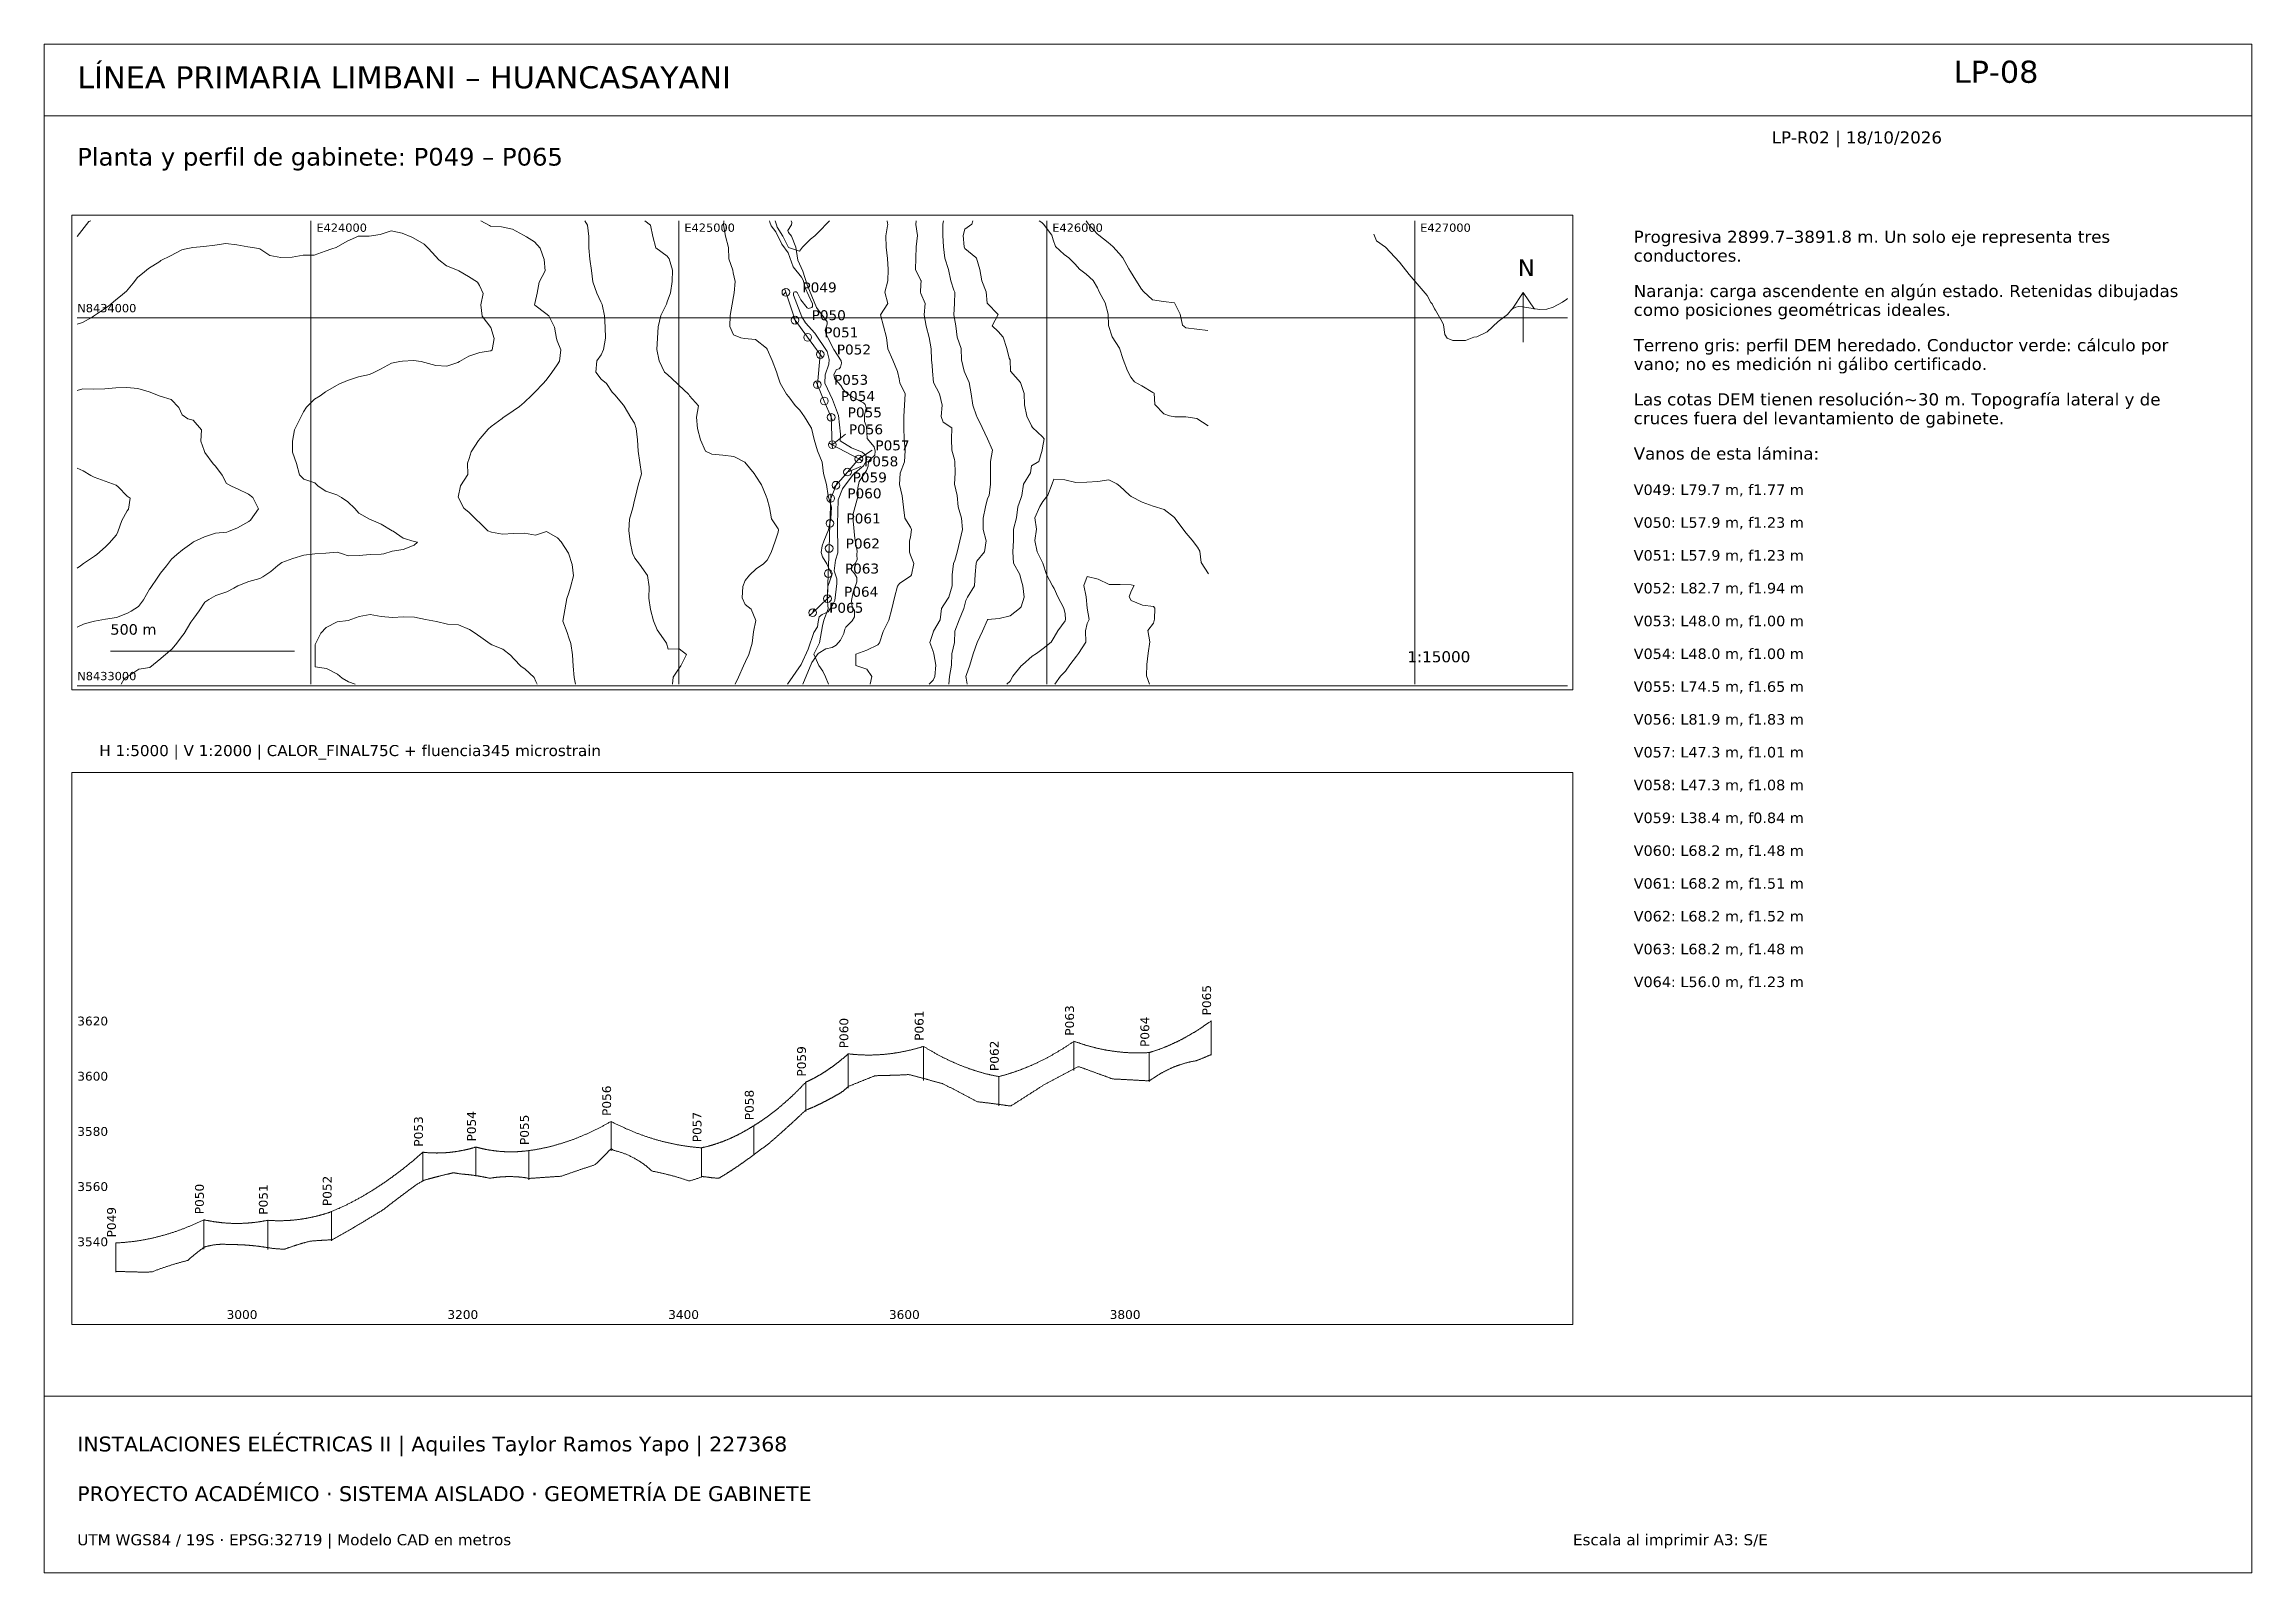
# Paper-space layout 'LP-08' of a CAD drawing. Header units: metres, sheet in millimetres. Extents: x 10 to 410, y 10 to 287.
import ezdxf

# ---------------------------------------------------------------- set-up
doc = ezdxf.new("R2010")
doc.units = ezdxf.units.M
for name, color, linetype, lineweight, true_color in [('AGUA', 7, 'Continuous', 13, 0x5ba3c5), ('ALERTA', 7, 'Continuous', 13, 0xc56b20), ('CABLE', 7, 'Continuous', 18, 0x087f8c), ('EJE', 7, 'Continuous', 18, 0x087f8c), ('GRILLA', 7, 'Continuous', 13, 0xd2dce3), ('MARCO', 7, 'Continuous', 13, 0x163b55), ('POSTES', 7, 'Continuous', 13, 0x244c65), ('RETENIDA', 7, 'Continuous', 13, 0xa77738), ('TERRENO', 7, 'Continuous', 13, 0x777777), ('TEXTO', 7, 'Continuous', 13, 0x163b55), ('VIA', 7, 'Continuous', 13, 0xa7a7a7)]:
    doc.layers.add(name, color=color, linetype=linetype, lineweight=lineweight, true_color=true_color)
doc.styles.add('LP-TEXTO', font='DejaVuSans.ttf')

psp = doc.layouts.new('LP-08')

# ---------------------------------------------------------------- texts
at = {"layer": 'ALERTA', "style": 'LP-TEXTO'}
for s, height, p in [('P051', 1.8, (151.33, 233.88)), ('P052', 1.8, (153.62, 230.77)), ('P055', 1.8, (155.59, 219.38)), ('P058', 1.8, (158.55, 210.5)), ('P057', 1.8, (160.61, 213.4)), ('P062', 1.8, (155.23, 195.62)), ('P064', 1.8, (154.93, 186.87)), ('PROYECTO ACADÉMICO · SISTEMA AISLADO · GEOMETRÍA DE GABINETE', 2.7, (16, 23))]:
    psp.add_text(s, height=height, dxfattribs=at).set_placement(p)
at = {"layer": 'POSTES', "style": 'LP-TEXTO'}
for s, p in [('P049', (147.39, 242.03)), ('P050', (149.05, 236.99)), ('P053', (153.1, 225.28)), ('P054', (154.35, 222.33)), ('P056', (155.8, 216.3)), ('P059', (156.48, 207.6)), ('P060', (155.52, 204.7)), ('P061', (155.37, 200.16)), ('P063', (155.08, 191.08)), ('P065', (152.23, 183.97))]:
    psp.add_text(s, height=1.8, dxfattribs=at).set_placement(p)
at = {"layer": 'TEXTO', "style": 'LP-TEXTO'}
for s, height, p in [('LÍNEA PRIMARIA LIMBANI – HUANCASAYANI', 4, (16, 279)), ('LP-08', 4, (356, 280)), ('Planta y perfil de gabinete: P049 – P065', 3.2, (16, 265)), ('LP-R02 | 18/10/2026', 2.2, (323, 269)), ('E424000', 1.5, (59.33, 253)), ('E425000', 1.5, (126, 253)), ('E426000', 1.5, (192.66, 253)), ('E427000', 1.5, (259.33, 253)), ('Progresiva 2899.7–3891.8 m. Un solo eje representa tres', 2.2, (298, 251)), ('N', 3, (277, 245)), ('conductores.', 2.2, (298, 247.59)), ('como posiciones geométricas ideales.', 2.2, (298, 237.77)), ('Naranja: carga ascendente en algún estado. Retenidas dibujadas', 2.2, (298, 241.18)), ('N8434000', 1.5, (16, 238.42)), ('Terreno gris: perfil DEM heredado. Conductor verde: cálculo por', 2.2, (298, 231.36)), ('vano; no es medición ni gálibo certificado.', 2.2, (298, 227.95)), ('cruces fuera del levantamiento de gabinete.', 2.2, (298, 218.13)), ('Las cotas DEM tienen resolución~30 m. Topografía lateral y de', 2.2, (298, 221.54)), ('Vanos de esta lámina:', 2.2, (298, 211.72)), ('V049: L79.7 m, f1.77 m', 1.9, (298, 205.31)), ('V050: L57.9 m, f1.23 m', 1.9, (298, 199.37)), ('V051: L57.9 m, f1.23 m', 1.9, (298, 193.42)), ('V052: L82.7 m, f1.94 m', 1.9, (298, 187.48)), ('500 m', 1.9, (22, 180)), ('V053: L48.0 m, f1.00 m', 1.9, (298, 181.53)), ('1:15000', 2, (257, 175)), ('V054: L48.0 m, f1.00 m', 1.9, (298, 175.59)), ('N8433000', 1.5, (16, 171.75)), ('V055: L74.5 m, f1.65 m', 1.9, (298, 169.64)), ('V056: L81.9 m, f1.83 m', 1.9, (298, 163.7)), ('H 1:5000 | V 1:2000 | CALOR_FINAL75C + fluencia345 microstrain', 2, (20, 158)), ('V057: L47.3 m, f1.01 m', 1.9, (298, 157.75)), ('V058: L47.3 m, f1.08 m', 1.9, (298, 151.81)), ('V059: L38.4 m, f0.84 m', 1.9, (298, 145.86)), ('V060: L68.2 m, f1.48 m', 1.9, (298, 139.92)), ('V061: L68.2 m, f1.51 m', 1.9, (298, 133.97)), ('V062: L68.2 m, f1.52 m', 1.9, (298, 128.03)), ('V063: L68.2 m, f1.48 m', 1.9, (298, 122.08)), ('V064: L56.0 m, f1.23 m', 1.9, (298, 116.14)), ('3620', 1.6, (16, 109.19)), ('3600', 1.6, (16, 99.19)), ('3580', 1.6, (16, 89.19)), ('3560', 1.6, (16, 79.19)), ('3540', 1.6, (16, 69.19)), ('3000', 1.6, (43.06, 56)), ('3200', 1.6, (83.06, 56)), ('3400', 1.6, (123.06, 56)), ('3600', 1.6, (163.06, 56)), ('3800', 1.6, (203.06, 56)), ('INSTALACIONES ELÉCTRICAS II | Aquiles Taylor Ramos Yapo | 227368', 2.7, (16, 32)), ('UTM WGS84 / 19S · EPSG:32719 | Modelo CAD en metros', 2, (16, 15)), ('Escala al imprimir A3: S/E', 2, (287, 15))]:
    psp.add_text(s, height=height, dxfattribs=at).set_placement(p)
for s, p in [('P065', (221.42, 111.01)), ('P063', (196.59, 107.33)), ('P060', (155.7, 105.04)), ('P061', (169.33, 106.4)), ('P064', (210.22, 105.28)), ('P059', (148.02, 99.92)), ('P062', (182.96, 100.93)), ('P056', (112.71, 92.79)), ('P058', (138.56, 92.01)), ('P053', (78.62, 87.22)), ('P054', (88.22, 88.16)), ('P055', (97.82, 87.52)), ('P057', (129.09, 88.02)), ('P050', (38.93, 74.98)), ('P051', (50.5, 74.89)), ('P052', (62.08, 76.45)), ('P049', (23, 70.78))]:
    psp.add_text(s, height=1.6, rotation=90, dxfattribs=at).set_placement(p)

# ---------------------------------------------------------------- linework, layer by layer
at = {"layer": 'AGUA'}
for points in [[(16, 252.12), (18.12, 254.86), (18.47, 255)], [(147.47, 171), (149.11, 174.94), (150.22, 176.57), (151.63, 177.46), (152.78, 177.67), (153.48, 178.08), (154.28, 179), (154.88, 180.23), (155.05, 181.02), (155.24, 181.34), (156.4, 182.5), (156.84, 183.21), (156.85, 184.36), (156.41, 185.03), (156.25, 186.18), (156.56, 187.71), (157.23, 189.59), (157.24, 190.36), (156.83, 191.09), (156.27, 191.66), (156.25, 192.05), (156.35, 192.43), (156.94, 192.91), (157.31, 193.56), (157.23, 194.5), (157.31, 195.1), (156.87, 197.4), (156.57, 200.64), (156.61, 201.87), (157.51, 205.24), (157.44, 206.59), (157.65, 207.78), (158.98, 209.75), (159.29, 210.54), (159.36, 211.35), (159.59, 211.69), (160.48, 212.5), (160.59, 213.27), (160.36, 214.02), (159.14, 215.57), (158.99, 217.69), (158.66, 218.65), (158.64, 219.84), (158.93, 220.95), (158.75, 221.72), (158.48, 222.01), (156.45, 223.05), (155.39, 223.82), (154.75, 224.43), (154.36, 225.16), (153.24, 226.38), (153.1, 227.15), (153.58, 228.03), (154.06, 228.15), (154.27, 228.48), (154.46, 229.22), (154.42, 229.63), (153.09, 231.66), (151.67, 234.37), (151.51, 235.16), (151.9, 236.27), (151.86, 236.68), (149.96, 239.28), (148.27, 243.38), (147.49, 245.89), (146.54, 247.86), (146.18, 250.22), (145.4, 252.23), (144.86, 252.86), (144.76, 253.26), (145.38, 254.28), (145.45, 254.66), (145.37, 255)]]:
    psp.add_lwpolyline(points, dxfattribs=at)
at = {"layer": 'ALERTA'}
for centre in [(148.33, 233.88), (150.62, 230.77), (152.59, 219.38), (157.61, 211.84), (155.55, 209.46), (152.23, 195.62), (151.93, 186.54)]:
    psp.add_circle(centre, 0.7, dxfattribs=at)
at = {"layer": 'CABLE'}
for points in [[(210.22, 104.28), (210.32, 104.3), (210.41, 104.33), (210.5, 104.36), (210.6, 104.39), (210.69, 104.42), (210.78, 104.45), (210.88, 104.48), (210.97, 104.51), (211.06, 104.54), (211.16, 104.57), (211.25, 104.6), (211.34, 104.63), (211.44, 104.66), (211.53, 104.69), (211.62, 104.73), (211.72, 104.76), (211.81, 104.79), (211.9, 104.82), (212, 104.86), (212.09, 104.89), (212.18, 104.93), (212.28, 104.96), (212.37, 105), (212.46, 105.03), (212.56, 105.07), (212.65, 105.1), (212.74, 105.14), (212.84, 105.18), (212.93, 105.21), (213.02, 105.25), (213.12, 105.29), (213.21, 105.33), (213.3, 105.36), (213.4, 105.4), (213.49, 105.44), (213.58, 105.48), (213.68, 105.52), (213.77, 105.56), (213.86, 105.6), (213.96, 105.64), (214.05, 105.68), (214.14, 105.73), (214.24, 105.77), (214.33, 105.81), (214.42, 105.85), (214.52, 105.89), (214.61, 105.94), (214.7, 105.98), (214.8, 106.02), (214.89, 106.07), (214.98, 106.11), (215.08, 106.16), (215.17, 106.2), (215.26, 106.25), (215.36, 106.29), (215.45, 106.34), (215.54, 106.39), (215.64, 106.43), (215.73, 106.48), (215.82, 106.53), (215.92, 106.58), (216.01, 106.63), (216.1, 106.67), (216.2, 106.72), (216.29, 106.77), (216.38, 106.82), (216.48, 106.87), (216.57, 106.92), (216.66, 106.97), (216.76, 107.02), (216.85, 107.07), (216.94, 107.13), (217.04, 107.18), (217.13, 107.23), (217.22, 107.28), (217.32, 107.34), (217.41, 107.39), (217.5, 107.44), (217.6, 107.5), (217.69, 107.55), (217.78, 107.61), (217.88, 107.66), (217.97, 107.72), (218.06, 107.77), (218.16, 107.83), (218.25, 107.89), (218.34, 107.94), (218.44, 108), (218.53, 108.06), (218.62, 108.11), (218.72, 108.17), (218.81, 108.23), (218.9, 108.29), (219, 108.35), (219.09, 108.41), (219.18, 108.47), (219.28, 108.53), (219.37, 108.59), (219.46, 108.65), (219.56, 108.71), (219.65, 108.77), (219.74, 108.84), (219.84, 108.9), (219.93, 108.96), (220.02, 109.02), (220.12, 109.09), (220.21, 109.15), (220.3, 109.21), (220.4, 109.28), (220.49, 109.34), (220.58, 109.41), (220.68, 109.47), (220.77, 109.54), (220.86, 109.61), (220.96, 109.67), (221.05, 109.74), (221.14, 109.81), (221.24, 109.87), (221.33, 109.94), (221.42, 110.01)], [(148.02, 98.92), (148.08, 98.95), (148.15, 98.98), (148.21, 99.01), (148.28, 99.04), (148.34, 99.07), (148.4, 99.1), (148.47, 99.13), (148.53, 99.16), (148.6, 99.19), (148.66, 99.22), (148.72, 99.25), (148.79, 99.28), (148.85, 99.32), (148.92, 99.35), (148.98, 99.38), (149.04, 99.41), (149.11, 99.44), (149.17, 99.48), (149.24, 99.51), (149.3, 99.54), (149.36, 99.58), (149.43, 99.61), (149.49, 99.64), (149.56, 99.68), (149.62, 99.71), (149.68, 99.75), (149.75, 99.78), (149.81, 99.82), (149.88, 99.85), (149.94, 99.89), (150, 99.93), (150.07, 99.96), (150.13, 100), (150.2, 100.03), (150.26, 100.07), (150.32, 100.11), (150.39, 100.14), (150.45, 100.18), (150.52, 100.22), (150.58, 100.26), (150.64, 100.3), (150.71, 100.33), (150.77, 100.37), (150.84, 100.41), (150.9, 100.45), (150.96, 100.49), (151.03, 100.53), (151.09, 100.57), (151.16, 100.61), (151.22, 100.65), (151.28, 100.69), (151.35, 100.73), (151.41, 100.77), (151.48, 100.81), (151.54, 100.85), (151.6, 100.9), (151.67, 100.94), (151.73, 100.98), (151.8, 101.02), (151.86, 101.06), (151.92, 101.11), (151.99, 101.15), (152.05, 101.19), (152.12, 101.24), (152.18, 101.28), (152.24, 101.32), (152.31, 101.37), (152.37, 101.41), (152.44, 101.46), (152.5, 101.5), (152.56, 101.55), (152.63, 101.59), (152.69, 101.64), (152.76, 101.68), (152.82, 101.73), (152.88, 101.78), (152.95, 101.82), (153.01, 101.87), (153.08, 101.92), (153.14, 101.96), (153.2, 102.01), (153.27, 102.06), (153.33, 102.11), (153.4, 102.15), (153.46, 102.2), (153.52, 102.25), (153.59, 102.3), (153.65, 102.35), (153.72, 102.4), (153.78, 102.45), (153.84, 102.5), (153.91, 102.55), (153.97, 102.6), (154.04, 102.65), (154.1, 102.7), (154.16, 102.75), (154.23, 102.8), (154.29, 102.85), (154.36, 102.9), (154.42, 102.96), (154.48, 103.01), (154.55, 103.06), (154.61, 103.11), (154.68, 103.17), (154.74, 103.22), (154.8, 103.27), (154.87, 103.33), (154.93, 103.38), (155, 103.43), (155.06, 103.49), (155.12, 103.54), (155.19, 103.6), (155.25, 103.65), (155.32, 103.71), (155.38, 103.76), (155.44, 103.82), (155.51, 103.87), (155.57, 103.93), (155.64, 103.99), (155.7, 104.04)], [(155.7, 104.04), (155.81, 104.03), (155.93, 104.02), (156.04, 104.01), (156.15, 103.99), (156.27, 103.98), (156.38, 103.97), (156.5, 103.96), (156.61, 103.95), (156.72, 103.94), (156.84, 103.93), (156.95, 103.92), (157.06, 103.91), (157.18, 103.91), (157.29, 103.9), (157.4, 103.89), (157.52, 103.88), (157.63, 103.88), (157.75, 103.87), (157.86, 103.86), (157.97, 103.86), (158.09, 103.85), (158.2, 103.85), (158.31, 103.85), (158.43, 103.84), (158.54, 103.84), (158.65, 103.84), (158.77, 103.83), (158.88, 103.83), (158.99, 103.83), (159.11, 103.83), (159.22, 103.83), (159.34, 103.83), (159.45, 103.83), (159.56, 103.83), (159.68, 103.83), (159.79, 103.83), (159.9, 103.83), (160.02, 103.83), (160.13, 103.84), (160.24, 103.84), (160.36, 103.84), (160.47, 103.85), (160.58, 103.85), (160.7, 103.86), (160.81, 103.86), (160.93, 103.87), (161.04, 103.87), (161.15, 103.88), (161.27, 103.88), (161.38, 103.89), (161.49, 103.9), (161.61, 103.91), (161.72, 103.91), (161.83, 103.92), (161.95, 103.93), (162.06, 103.94), (162.17, 103.95), (162.29, 103.96), (162.4, 103.97), (162.52, 103.98), (162.63, 103.99), (162.74, 104.01), (162.86, 104.02), (162.97, 104.03), (163.08, 104.04), (163.2, 104.06), (163.31, 104.07), (163.42, 104.09), (163.54, 104.1), (163.65, 104.12), (163.77, 104.13), (163.88, 104.15), (163.99, 104.16), (164.11, 104.18), (164.22, 104.2), (164.33, 104.22), (164.45, 104.23), (164.56, 104.25), (164.67, 104.27), (164.79, 104.29), (164.9, 104.31), (165.01, 104.33), (165.13, 104.35), (165.24, 104.37), (165.36, 104.39), (165.47, 104.41), (165.58, 104.44), (165.7, 104.46), (165.81, 104.48), (165.92, 104.51), (166.04, 104.53), (166.15, 104.55), (166.26, 104.58), (166.38, 104.6), (166.49, 104.63), (166.6, 104.65), (166.72, 104.68), (166.83, 104.71), (166.95, 104.73), (167.06, 104.76), (167.17, 104.79), (167.29, 104.82), (167.4, 104.85), (167.51, 104.88), (167.63, 104.91), (167.74, 104.94), (167.85, 104.97), (167.97, 105), (168.08, 105.03), (168.2, 105.06), (168.31, 105.09), (168.42, 105.12), (168.54, 105.16), (168.65, 105.19), (168.76, 105.22), (168.88, 105.26), (168.99, 105.29), (169.1, 105.33), (169.22, 105.36), (169.33, 105.4)], [(169.33, 105.4), (169.44, 105.33), (169.56, 105.26), (169.67, 105.19), (169.79, 105.12), (169.9, 105.05), (170.01, 104.98), (170.13, 104.91), (170.24, 104.85), (170.35, 104.78), (170.47, 104.71), (170.58, 104.64), (170.69, 104.58), (170.81, 104.51), (170.92, 104.45), (171.03, 104.38), (171.15, 104.32), (171.26, 104.26), (171.38, 104.19), (171.49, 104.13), (171.6, 104.07), (171.72, 104), (171.83, 103.94), (171.94, 103.88), (172.06, 103.82), (172.17, 103.76), (172.28, 103.7), (172.4, 103.64), (172.51, 103.58), (172.63, 103.52), (172.74, 103.46), (172.85, 103.41), (172.97, 103.35), (173.08, 103.29), (173.19, 103.24), (173.31, 103.18), (173.42, 103.12), (173.53, 103.07), (173.65, 103.01), (173.76, 102.96), (173.87, 102.9), (173.99, 102.85), (174.1, 102.8), (174.22, 102.74), (174.33, 102.69), (174.44, 102.64), (174.56, 102.59), (174.67, 102.54), (174.78, 102.49), (174.9, 102.44), (175.01, 102.39), (175.12, 102.34), (175.24, 102.29), (175.35, 102.24), (175.46, 102.19), (175.58, 102.14), (175.69, 102.1), (175.81, 102.05), (175.92, 102), (176.03, 101.96), (176.15, 101.91), (176.26, 101.87), (176.37, 101.82), (176.49, 101.78), (176.6, 101.73), (176.71, 101.69), (176.83, 101.64), (176.94, 101.6), (177.05, 101.56), (177.17, 101.52), (177.28, 101.48), (177.4, 101.44), (177.51, 101.39), (177.62, 101.35), (177.74, 101.31), (177.85, 101.27), (177.96, 101.24), (178.08, 101.2), (178.19, 101.16), (178.3, 101.12), (178.42, 101.08), (178.53, 101.05), (178.65, 101.01), (178.76, 100.97), (178.87, 100.94), (178.99, 100.9), (179.1, 100.87), (179.21, 100.83), (179.33, 100.8), (179.44, 100.77), (179.55, 100.73), (179.67, 100.7), (179.78, 100.67), (179.89, 100.64), (180.01, 100.6), (180.12, 100.57), (180.24, 100.54), (180.35, 100.51), (180.46, 100.48), (180.58, 100.45), (180.69, 100.42), (180.8, 100.39), (180.92, 100.37), (181.03, 100.34), (181.14, 100.31), (181.26, 100.28), (181.37, 100.26), (181.48, 100.23), (181.6, 100.21), (181.71, 100.18), (181.83, 100.16), (181.94, 100.13), (182.05, 100.11), (182.17, 100.08), (182.28, 100.06), (182.39, 100.04), (182.51, 100.01), (182.62, 99.99), (182.73, 99.97), (182.85, 99.95), (182.96, 99.93)], [(182.96, 99.93), (183.08, 99.96), (183.19, 99.99), (183.3, 100.01), (183.42, 100.04), (183.53, 100.07), (183.64, 100.11), (183.76, 100.14), (183.87, 100.17), (183.98, 100.2), (184.1, 100.23), (184.21, 100.26), (184.32, 100.3), (184.44, 100.33), (184.55, 100.36), (184.67, 100.4), (184.78, 100.43), (184.89, 100.47), (185.01, 100.5), (185.12, 100.54), (185.23, 100.58), (185.35, 100.61), (185.46, 100.65), (185.57, 100.69), (185.69, 100.72), (185.8, 100.76), (185.91, 100.8), (186.03, 100.84), (186.14, 100.88), (186.26, 100.92), (186.37, 100.96), (186.48, 101), (186.6, 101.04), (186.71, 101.08), (186.82, 101.13), (186.94, 101.17), (187.05, 101.21), (187.16, 101.26), (187.28, 101.3), (187.39, 101.34), (187.51, 101.39), (187.62, 101.43), (187.73, 101.48), (187.85, 101.53), (187.96, 101.57), (188.07, 101.62), (188.19, 101.67), (188.3, 101.71), (188.41, 101.76), (188.53, 101.81), (188.64, 101.86), (188.75, 101.91), (188.87, 101.96), (188.98, 102.01), (189.1, 102.06), (189.21, 102.11), (189.32, 102.16), (189.44, 102.21), (189.55, 102.26), (189.66, 102.32), (189.78, 102.37), (189.89, 102.42), (190, 102.48), (190.12, 102.53), (190.23, 102.59), (190.34, 102.64), (190.46, 102.7), (190.57, 102.75), (190.69, 102.81), (190.8, 102.87), (190.91, 102.92), (191.03, 102.98), (191.14, 103.04), (191.25, 103.1), (191.37, 103.16), (191.48, 103.22), (191.59, 103.28), (191.71, 103.34), (191.82, 103.4), (191.93, 103.46), (192.05, 103.52), (192.16, 103.58), (192.28, 103.64), (192.39, 103.71), (192.5, 103.77), (192.62, 103.83), (192.73, 103.9), (192.84, 103.96), (192.96, 104.03), (193.07, 104.09), (193.18, 104.16), (193.3, 104.22), (193.41, 104.29), (193.53, 104.36), (193.64, 104.42), (193.75, 104.49), (193.87, 104.56), (193.98, 104.63), (194.09, 104.7), (194.21, 104.77), (194.32, 104.84), (194.43, 104.91), (194.55, 104.98), (194.66, 105.05), (194.77, 105.12), (194.89, 105.19), (195, 105.27), (195.12, 105.34), (195.23, 105.41), (195.34, 105.49), (195.46, 105.56), (195.57, 105.64), (195.68, 105.71), (195.8, 105.79), (195.91, 105.86), (196.02, 105.94), (196.14, 106.02), (196.25, 106.09), (196.36, 106.17), (196.48, 106.25), (196.59, 106.33)], [(196.59, 106.33), (196.71, 106.29), (196.82, 106.25), (196.93, 106.2), (197.05, 106.16), (197.16, 106.12), (197.27, 106.08), (197.39, 106.05), (197.5, 106.01), (197.61, 105.97), (197.73, 105.93), (197.84, 105.89), (197.96, 105.86), (198.07, 105.82), (198.18, 105.78), (198.3, 105.75), (198.41, 105.71), (198.52, 105.68), (198.64, 105.64), (198.75, 105.61), (198.86, 105.57), (198.98, 105.54), (199.09, 105.51), (199.2, 105.48), (199.32, 105.44), (199.43, 105.41), (199.55, 105.38), (199.66, 105.35), (199.77, 105.32), (199.89, 105.29), (200, 105.26), (200.11, 105.23), (200.23, 105.2), (200.34, 105.17), (200.45, 105.15), (200.57, 105.12), (200.68, 105.09), (200.79, 105.06), (200.91, 105.04), (201.02, 105.01), (201.14, 104.99), (201.25, 104.96), (201.36, 104.94), (201.48, 104.91), (201.59, 104.89), (201.7, 104.87), (201.82, 104.84), (201.93, 104.82), (202.04, 104.8), (202.16, 104.78), (202.27, 104.75), (202.39, 104.73), (202.5, 104.71), (202.61, 104.69), (202.73, 104.67), (202.84, 104.65), (202.95, 104.63), (203.07, 104.62), (203.18, 104.6), (203.29, 104.58), (203.41, 104.56), (203.52, 104.55), (203.63, 104.53), (203.75, 104.51), (203.86, 104.5), (203.98, 104.48), (204.09, 104.47), (204.2, 104.45), (204.32, 104.44), (204.43, 104.43), (204.54, 104.41), (204.66, 104.4), (204.77, 104.39), (204.88, 104.38), (205, 104.36), (205.11, 104.35), (205.22, 104.34), (205.34, 104.33), (205.45, 104.32), (205.57, 104.31), (205.68, 104.3), (205.79, 104.29), (205.91, 104.29), (206.02, 104.28), (206.13, 104.27), (206.25, 104.26), (206.36, 104.26), (206.47, 104.25), (206.59, 104.25), (206.7, 104.24), (206.81, 104.24), (206.93, 104.23), (207.04, 104.23), (207.16, 104.22), (207.27, 104.22), (207.38, 104.22), (207.5, 104.21), (207.61, 104.21), (207.72, 104.21), (207.84, 104.21), (207.95, 104.21), (208.06, 104.21), (208.18, 104.21), (208.29, 104.21), (208.41, 104.21), (208.52, 104.21), (208.63, 104.21), (208.75, 104.21), (208.86, 104.22), (208.97, 104.22), (209.09, 104.22), (209.2, 104.23), (209.31, 104.23), (209.43, 104.23), (209.54, 104.24), (209.65, 104.24), (209.77, 104.25), (209.88, 104.26), (210, 104.26), (210.11, 104.27), (210.22, 104.28)], [(138.56, 91.01), (138.64, 91.06), (138.71, 91.11), (138.79, 91.16), (138.87, 91.21), (138.95, 91.26), (139.03, 91.31), (139.11, 91.36), (139.19, 91.41), (139.27, 91.46), (139.35, 91.51), (139.42, 91.56), (139.5, 91.61), (139.58, 91.66), (139.66, 91.72), (139.74, 91.77), (139.82, 91.82), (139.9, 91.87), (139.98, 91.93), (140.06, 91.98), (140.13, 92.03), (140.21, 92.09), (140.29, 92.14), (140.37, 92.2), (140.45, 92.25), (140.53, 92.31), (140.61, 92.36), (140.69, 92.42), (140.77, 92.47), (140.84, 92.53), (140.92, 92.59), (141, 92.65), (141.08, 92.7), (141.16, 92.76), (141.24, 92.82), (141.32, 92.88), (141.4, 92.93), (141.47, 92.99), (141.55, 93.05), (141.63, 93.11), (141.71, 93.17), (141.79, 93.23), (141.87, 93.29), (141.95, 93.35), (142.03, 93.41), (142.11, 93.47), (142.18, 93.54), (142.26, 93.6), (142.34, 93.66), (142.42, 93.72), (142.5, 93.79), (142.58, 93.85), (142.66, 93.91), (142.74, 93.97), (142.82, 94.04), (142.89, 94.1), (142.97, 94.17), (143.05, 94.23), (143.13, 94.3), (143.21, 94.36), (143.29, 94.43), (143.37, 94.49), (143.45, 94.56), (143.53, 94.63), (143.6, 94.69), (143.68, 94.76), (143.76, 94.83), (143.84, 94.9), (143.92, 94.96), (144, 95.03), (144.08, 95.1), (144.16, 95.17), (144.24, 95.24), (144.31, 95.31), (144.39, 95.38), (144.47, 95.45), (144.55, 95.52), (144.63, 95.59), (144.71, 95.66), (144.79, 95.73), (144.87, 95.8), (144.94, 95.88), (145.02, 95.95), (145.1, 96.02), (145.18, 96.09), (145.26, 96.17), (145.34, 96.24), (145.42, 96.31), (145.5, 96.39), (145.58, 96.46), (145.65, 96.54), (145.73, 96.61), (145.81, 96.69), (145.89, 96.76), (145.97, 96.84), (146.05, 96.92), (146.13, 96.99), (146.21, 97.07), (146.29, 97.15), (146.36, 97.22), (146.44, 97.3), (146.52, 97.38), (146.6, 97.46), (146.68, 97.54), (146.76, 97.62), (146.84, 97.7), (146.92, 97.77), (147, 97.85), (147.07, 97.93), (147.15, 98.02), (147.23, 98.1), (147.31, 98.18), (147.39, 98.26), (147.47, 98.34), (147.55, 98.42), (147.63, 98.5), (147.7, 98.59), (147.78, 98.67), (147.86, 98.75), (147.94, 98.84), (148.02, 98.92)], [(97.82, 86.52), (97.94, 86.53), (98.07, 86.55), (98.19, 86.57), (98.32, 86.59), (98.44, 86.6), (98.56, 86.62), (98.69, 86.64), (98.81, 86.66), (98.94, 86.68), (99.06, 86.7), (99.18, 86.72), (99.31, 86.75), (99.43, 86.77), (99.56, 86.79), (99.68, 86.81), (99.8, 86.84), (99.93, 86.86), (100.05, 86.89), (100.18, 86.91), (100.3, 86.94), (100.43, 86.96), (100.55, 86.99), (100.67, 87.01), (100.8, 87.04), (100.92, 87.07), (101.05, 87.1), (101.17, 87.13), (101.29, 87.16), (101.42, 87.18), (101.54, 87.21), (101.67, 87.25), (101.79, 87.28), (101.91, 87.31), (102.04, 87.34), (102.16, 87.37), (102.29, 87.4), (102.41, 87.44), (102.53, 87.47), (102.66, 87.5), (102.78, 87.54), (102.91, 87.57), (103.03, 87.61), (103.16, 87.65), (103.28, 87.68), (103.4, 87.72), (103.53, 87.76), (103.65, 87.79), (103.78, 87.83), (103.9, 87.87), (104.02, 87.91), (104.15, 87.95), (104.27, 87.99), (104.4, 88.03), (104.52, 88.07), (104.64, 88.11), (104.77, 88.15), (104.89, 88.2), (105.02, 88.24), (105.14, 88.28), (105.27, 88.33), (105.39, 88.37), (105.51, 88.41), (105.64, 88.46), (105.76, 88.5), (105.89, 88.55), (106.01, 88.6), (106.13, 88.64), (106.26, 88.69), (106.38, 88.74), (106.51, 88.79), (106.63, 88.84), (106.75, 88.89), (106.88, 88.94), (107, 88.99), (107.13, 89.04), (107.25, 89.09), (107.37, 89.14), (107.5, 89.19), (107.62, 89.24), (107.75, 89.3), (107.87, 89.35), (108, 89.4), (108.12, 89.46), (108.24, 89.51), (108.37, 89.57), (108.49, 89.62), (108.62, 89.68), (108.74, 89.74), (108.86, 89.79), (108.99, 89.85), (109.11, 89.91), (109.24, 89.97), (109.36, 90.02), (109.48, 90.08), (109.61, 90.14), (109.73, 90.2), (109.86, 90.27), (109.98, 90.33), (110.11, 90.39), (110.23, 90.45), (110.35, 90.51), (110.48, 90.58), (110.6, 90.64), (110.73, 90.7), (110.85, 90.77), (110.97, 90.83), (111.1, 90.9), (111.22, 90.96), (111.35, 91.03), (111.47, 91.1), (111.59, 91.16), (111.72, 91.23), (111.84, 91.3), (111.97, 91.37), (112.09, 91.44), (112.21, 91.51), (112.34, 91.58), (112.46, 91.65), (112.59, 91.72), (112.71, 91.79)], [(112.71, 91.79), (112.85, 91.72), (112.98, 91.65), (113.12, 91.58), (113.26, 91.51), (113.39, 91.44), (113.53, 91.38), (113.67, 91.31), (113.8, 91.24), (113.94, 91.18), (114.08, 91.11), (114.21, 91.05), (114.35, 90.98), (114.49, 90.92), (114.62, 90.85), (114.76, 90.79), (114.9, 90.73), (115.03, 90.67), (115.17, 90.61), (115.31, 90.54), (115.44, 90.48), (115.58, 90.42), (115.71, 90.37), (115.85, 90.31), (115.99, 90.25), (116.12, 90.19), (116.26, 90.13), (116.4, 90.08), (116.53, 90.02), (116.67, 89.96), (116.81, 89.91), (116.94, 89.85), (117.08, 89.8), (117.22, 89.75), (117.35, 89.69), (117.49, 89.64), (117.63, 89.59), (117.76, 89.54), (117.9, 89.49), (118.04, 89.43), (118.17, 89.38), (118.31, 89.33), (118.45, 89.29), (118.58, 89.24), (118.72, 89.19), (118.85, 89.14), (118.99, 89.09), (119.13, 89.05), (119.26, 89), (119.4, 88.96), (119.54, 88.91), (119.67, 88.87), (119.81, 88.82), (119.95, 88.78), (120.08, 88.74), (120.22, 88.69), (120.36, 88.65), (120.49, 88.61), (120.63, 88.57), (120.77, 88.53), (120.9, 88.49), (121.04, 88.45), (121.18, 88.41), (121.31, 88.37), (121.45, 88.33), (121.59, 88.3), (121.72, 88.26), (121.86, 88.22), (121.99, 88.19), (122.13, 88.15), (122.27, 88.12), (122.4, 88.08), (122.54, 88.05), (122.68, 88.02), (122.81, 87.98), (122.95, 87.95), (123.09, 87.92), (123.22, 87.89), (123.36, 87.86), (123.5, 87.83), (123.63, 87.8), (123.77, 87.77), (123.91, 87.74), (124.04, 87.71), (124.18, 87.68), (124.32, 87.66), (124.45, 87.63), (124.59, 87.6), (124.72, 87.58), (124.86, 87.55), (125, 87.53), (125.13, 87.5), (125.27, 87.48), (125.41, 87.46), (125.54, 87.43), (125.68, 87.41), (125.82, 87.39), (125.95, 87.37), (126.09, 87.35), (126.23, 87.33), (126.36, 87.31), (126.5, 87.29), (126.64, 87.27), (126.77, 87.25), (126.91, 87.23), (127.05, 87.22), (127.18, 87.2), (127.32, 87.18), (127.46, 87.17), (127.59, 87.15), (127.73, 87.14), (127.86, 87.13), (128, 87.11), (128.14, 87.1), (128.27, 87.09), (128.41, 87.07), (128.55, 87.06), (128.68, 87.05), (128.82, 87.04), (128.96, 87.03), (129.09, 87.02)], [(129.09, 87.02), (129.17, 87.04), (129.25, 87.05), (129.33, 87.07), (129.41, 87.09), (129.49, 87.11), (129.57, 87.13), (129.65, 87.14), (129.72, 87.16), (129.8, 87.18), (129.88, 87.2), (129.96, 87.22), (130.04, 87.24), (130.12, 87.26), (130.2, 87.28), (130.28, 87.3), (130.36, 87.32), (130.43, 87.34), (130.51, 87.36), (130.59, 87.38), (130.67, 87.41), (130.75, 87.43), (130.83, 87.45), (130.91, 87.47), (130.99, 87.5), (131.07, 87.52), (131.14, 87.54), (131.22, 87.57), (131.3, 87.59), (131.38, 87.62), (131.46, 87.64), (131.54, 87.67), (131.62, 87.69), (131.7, 87.72), (131.77, 87.74), (131.85, 87.77), (131.93, 87.8), (132.01, 87.82), (132.09, 87.85), (132.17, 87.88), (132.25, 87.9), (132.33, 87.93), (132.41, 87.96), (132.48, 87.99), (132.56, 88.02), (132.64, 88.04), (132.72, 88.07), (132.8, 88.1), (132.88, 88.13), (132.96, 88.16), (133.04, 88.19), (133.12, 88.22), (133.19, 88.26), (133.27, 88.29), (133.35, 88.32), (133.43, 88.35), (133.51, 88.38), (133.59, 88.41), (133.67, 88.45), (133.75, 88.48), (133.83, 88.51), (133.9, 88.55), (133.98, 88.58), (134.06, 88.61), (134.14, 88.65), (134.22, 88.68), (134.3, 88.72), (134.38, 88.75), (134.46, 88.79), (134.54, 88.82), (134.61, 88.86), (134.69, 88.89), (134.77, 88.93), (134.85, 88.97), (134.93, 89), (135.01, 89.04), (135.09, 89.08), (135.17, 89.12), (135.24, 89.16), (135.32, 89.19), (135.4, 89.23), (135.48, 89.27), (135.56, 89.31), (135.64, 89.35), (135.72, 89.39), (135.8, 89.43), (135.88, 89.47), (135.95, 89.51), (136.03, 89.55), (136.11, 89.59), (136.19, 89.64), (136.27, 89.68), (136.35, 89.72), (136.43, 89.76), (136.51, 89.8), (136.59, 89.85), (136.66, 89.89), (136.74, 89.93), (136.82, 89.98), (136.9, 90.02), (136.98, 90.07), (137.06, 90.11), (137.14, 90.16), (137.22, 90.2), (137.3, 90.25), (137.37, 90.29), (137.45, 90.34), (137.53, 90.39), (137.61, 90.43), (137.69, 90.48), (137.77, 90.53), (137.85, 90.57), (137.93, 90.62), (138, 90.67), (138.08, 90.72), (138.16, 90.77), (138.24, 90.82), (138.32, 90.86), (138.4, 90.91), (138.48, 90.96), (138.56, 91.01)], [(62.08, 75.45), (62.21, 75.51), (62.35, 75.57), (62.49, 75.63), (62.63, 75.69), (62.76, 75.75), (62.9, 75.81), (63.04, 75.87), (63.18, 75.93), (63.32, 75.99), (63.45, 76.05), (63.59, 76.12), (63.73, 76.18), (63.87, 76.25), (64.01, 76.31), (64.14, 76.38), (64.28, 76.44), (64.42, 76.51), (64.56, 76.57), (64.69, 76.64), (64.83, 76.71), (64.97, 76.78), (65.11, 76.85), (65.25, 76.92), (65.38, 76.99), (65.52, 77.06), (65.66, 77.13), (65.8, 77.2), (65.94, 77.27), (66.07, 77.35), (66.21, 77.42), (66.35, 77.49), (66.49, 77.57), (66.62, 77.64), (66.76, 77.72), (66.9, 77.79), (67.04, 77.87), (67.18, 77.95), (67.31, 78.02), (67.45, 78.1), (67.59, 78.18), (67.73, 78.26), (67.87, 78.34), (68, 78.42), (68.14, 78.5), (68.28, 78.58), (68.42, 78.66), (68.55, 78.75), (68.69, 78.83), (68.83, 78.91), (68.97, 79), (69.11, 79.08), (69.24, 79.17), (69.38, 79.25), (69.52, 79.34), (69.66, 79.42), (69.8, 79.51), (69.93, 79.6), (70.07, 79.69), (70.21, 79.78), (70.35, 79.86), (70.48, 79.95), (70.62, 80.05), (70.76, 80.14), (70.9, 80.23), (71.04, 80.32), (71.17, 80.41), (71.31, 80.51), (71.45, 80.6), (71.59, 80.69), (71.73, 80.79), (71.86, 80.88), (72, 80.98), (72.14, 81.07), (72.28, 81.17), (72.41, 81.27), (72.55, 81.37), (72.69, 81.47), (72.83, 81.56), (72.97, 81.66), (73.1, 81.76), (73.24, 81.86), (73.38, 81.97), (73.52, 82.07), (73.66, 82.17), (73.79, 82.27), (73.93, 82.38), (74.07, 82.48), (74.21, 82.58), (74.35, 82.69), (74.48, 82.8), (74.62, 82.9), (74.76, 83.01), (74.9, 83.11), (75.03, 83.22), (75.17, 83.33), (75.31, 83.44), (75.45, 83.55), (75.59, 83.66), (75.72, 83.77), (75.86, 83.88), (76, 83.99), (76.14, 84.1), (76.28, 84.22), (76.41, 84.33), (76.55, 84.44), (76.69, 84.56), (76.83, 84.67), (76.96, 84.79), (77.1, 84.9), (77.24, 85.02), (77.38, 85.14), (77.52, 85.25), (77.65, 85.37), (77.79, 85.49), (77.93, 85.61), (78.07, 85.73), (78.21, 85.85), (78.34, 85.97), (78.48, 86.09), (78.62, 86.22)], [(78.62, 86.22), (78.7, 86.21), (78.78, 86.2), (78.86, 86.19), (78.94, 86.18), (79.02, 86.17), (79.1, 86.17), (79.18, 86.16), (79.26, 86.15), (79.34, 86.15), (79.42, 86.14), (79.5, 86.13), (79.58, 86.13), (79.66, 86.12), (79.74, 86.12), (79.82, 86.11), (79.9, 86.11), (79.98, 86.11), (80.06, 86.1), (80.14, 86.1), (80.22, 86.09), (80.3, 86.09), (80.38, 86.09), (80.46, 86.09), (80.54, 86.08), (80.62, 86.08), (80.7, 86.08), (80.78, 86.08), (80.86, 86.08), (80.94, 86.08), (81.02, 86.08), (81.1, 86.07), (81.18, 86.07), (81.26, 86.08), (81.34, 86.08), (81.42, 86.08), (81.5, 86.08), (81.58, 86.08), (81.66, 86.08), (81.74, 86.08), (81.82, 86.08), (81.9, 86.09), (81.98, 86.09), (82.06, 86.09), (82.14, 86.1), (82.22, 86.1), (82.3, 86.1), (82.38, 86.11), (82.46, 86.11), (82.54, 86.12), (82.62, 86.12), (82.7, 86.13), (82.78, 86.13), (82.86, 86.14), (82.94, 86.14), (83.02, 86.15), (83.1, 86.16), (83.18, 86.16), (83.26, 86.17), (83.34, 86.18), (83.42, 86.19), (83.5, 86.19), (83.58, 86.2), (83.66, 86.21), (83.74, 86.22), (83.82, 86.23), (83.9, 86.24), (83.98, 86.25), (84.06, 86.26), (84.14, 86.27), (84.22, 86.28), (84.3, 86.29), (84.38, 86.3), (84.46, 86.31), (84.54, 86.32), (84.62, 86.34), (84.7, 86.35), (84.78, 86.36), (84.86, 86.37), (84.94, 86.39), (85.02, 86.4), (85.1, 86.41), (85.18, 86.43), (85.26, 86.44), (85.34, 86.46), (85.42, 86.47), (85.5, 86.49), (85.58, 86.5), (85.66, 86.52), (85.74, 86.53), (85.82, 86.55), (85.9, 86.56), (85.98, 86.58), (86.06, 86.6), (86.14, 86.62), (86.22, 86.63), (86.3, 86.65), (86.38, 86.67), (86.46, 86.69), (86.54, 86.71), (86.62, 86.72), (86.7, 86.74), (86.78, 86.76), (86.86, 86.78), (86.94, 86.8), (87.02, 86.82), (87.1, 86.84), (87.18, 86.86), (87.26, 86.89), (87.34, 86.91), (87.42, 86.93), (87.5, 86.95), (87.58, 86.97), (87.66, 87), (87.74, 87.02), (87.82, 87.04), (87.9, 87.07), (87.98, 87.09), (88.06, 87.11), (88.14, 87.14), (88.22, 87.16)], [(88.22, 87.16), (88.3, 87.14), (88.38, 87.12), (88.46, 87.1), (88.54, 87.08), (88.62, 87.05), (88.7, 87.03), (88.78, 87.01), (88.86, 86.99), (88.94, 86.97), (89.02, 86.95), (89.1, 86.94), (89.18, 86.92), (89.26, 86.9), (89.34, 86.88), (89.42, 86.86), (89.5, 86.84), (89.58, 86.83), (89.66, 86.81), (89.74, 86.79), (89.82, 86.78), (89.9, 86.76), (89.98, 86.74), (90.06, 86.73), (90.14, 86.71), (90.22, 86.7), (90.3, 86.68), (90.38, 86.67), (90.46, 86.65), (90.54, 86.64), (90.62, 86.62), (90.7, 86.61), (90.78, 86.6), (90.86, 86.58), (90.94, 86.57), (91.02, 86.56), (91.1, 86.55), (91.18, 86.53), (91.26, 86.52), (91.34, 86.51), (91.42, 86.5), (91.5, 86.49), (91.58, 86.48), (91.66, 86.47), (91.74, 86.46), (91.82, 86.45), (91.9, 86.44), (91.98, 86.43), (92.06, 86.42), (92.14, 86.41), (92.22, 86.4), (92.3, 86.4), (92.38, 86.39), (92.46, 86.38), (92.54, 86.37), (92.62, 86.37), (92.7, 86.36), (92.78, 86.35), (92.86, 86.35), (92.94, 86.34), (93.02, 86.34), (93.1, 86.33), (93.18, 86.33), (93.26, 86.32), (93.34, 86.32), (93.42, 86.31), (93.5, 86.31), (93.58, 86.31), (93.66, 86.3), (93.74, 86.3), (93.82, 86.3), (93.9, 86.29), (93.98, 86.29), (94.06, 86.29), (94.14, 86.29), (94.22, 86.29), (94.3, 86.29), (94.38, 86.29), (94.46, 86.29), (94.54, 86.28), (94.62, 86.28), (94.7, 86.29), (94.78, 86.29), (94.86, 86.29), (94.94, 86.29), (95.02, 86.29), (95.1, 86.29), (95.18, 86.29), (95.26, 86.3), (95.34, 86.3), (95.42, 86.3), (95.5, 86.3), (95.58, 86.31), (95.66, 86.31), (95.74, 86.31), (95.82, 86.32), (95.9, 86.32), (95.98, 86.33), (96.06, 86.33), (96.14, 86.34), (96.22, 86.34), (96.3, 86.35), (96.38, 86.36), (96.46, 86.36), (96.54, 86.37), (96.62, 86.38), (96.7, 86.38), (96.78, 86.39), (96.86, 86.4), (96.94, 86.41), (97.02, 86.42), (97.1, 86.42), (97.18, 86.43), (97.26, 86.44), (97.34, 86.45), (97.42, 86.46), (97.5, 86.47), (97.58, 86.48), (97.66, 86.49), (97.74, 86.5), (97.82, 86.52)], [(23, 69.78), (23.13, 69.79), (23.27, 69.79), (23.4, 69.8), (23.53, 69.81), (23.66, 69.81), (23.8, 69.82), (23.93, 69.83), (24.06, 69.84), (24.2, 69.85), (24.33, 69.86), (24.46, 69.87), (24.59, 69.88), (24.73, 69.89), (24.86, 69.91), (24.99, 69.92), (25.12, 69.93), (25.26, 69.95), (25.39, 69.96), (25.52, 69.97), (25.66, 69.99), (25.79, 70), (25.92, 70.02), (26.05, 70.04), (26.19, 70.05), (26.32, 70.07), (26.45, 70.09), (26.59, 70.11), (26.72, 70.13), (26.85, 70.15), (26.98, 70.17), (27.12, 70.19), (27.25, 70.21), (27.38, 70.23), (27.51, 70.25), (27.65, 70.27), (27.78, 70.3), (27.91, 70.32), (28.05, 70.34), (28.18, 70.37), (28.31, 70.39), (28.44, 70.42), (28.58, 70.44), (28.71, 70.47), (28.84, 70.5), (28.98, 70.52), (29.11, 70.55), (29.24, 70.58), (29.37, 70.61), (29.51, 70.64), (29.64, 70.67), (29.77, 70.7), (29.9, 70.73), (30.04, 70.76), (30.17, 70.79), (30.3, 70.82), (30.44, 70.86), (30.57, 70.89), (30.7, 70.92), (30.83, 70.96), (30.97, 70.99), (31.1, 71.03), (31.23, 71.06), (31.37, 71.1), (31.5, 71.14), (31.63, 71.17), (31.76, 71.21), (31.9, 71.25), (32.03, 71.29), (32.16, 71.33), (32.29, 71.37), (32.43, 71.41), (32.56, 71.45), (32.69, 71.49), (32.83, 71.53), (32.96, 71.57), (33.09, 71.61), (33.22, 71.66), (33.36, 71.7), (33.49, 71.74), (33.62, 71.79), (33.76, 71.83), (33.89, 71.88), (34.02, 71.93), (34.15, 71.97), (34.29, 72.02), (34.42, 72.07), (34.55, 72.11), (34.68, 72.16), (34.82, 72.21), (34.95, 72.26), (35.08, 72.31), (35.22, 72.36), (35.35, 72.41), (35.48, 72.46), (35.61, 72.52), (35.75, 72.57), (35.88, 72.62), (36.01, 72.68), (36.15, 72.73), (36.28, 72.78), (36.41, 72.84), (36.54, 72.89), (36.68, 72.95), (36.81, 73.01), (36.94, 73.06), (37.07, 73.12), (37.21, 73.18), (37.34, 73.24), (37.47, 73.3), (37.61, 73.36), (37.74, 73.42), (37.87, 73.48), (38, 73.54), (38.14, 73.6), (38.27, 73.66), (38.4, 73.72), (38.54, 73.78), (38.67, 73.85), (38.8, 73.91), (38.93, 73.98)], [(38.93, 73.98), (39.03, 73.96), (39.13, 73.93), (39.22, 73.91), (39.32, 73.89), (39.42, 73.87), (39.51, 73.86), (39.61, 73.84), (39.71, 73.82), (39.8, 73.8), (39.9, 73.78), (39.99, 73.76), (40.09, 73.75), (40.19, 73.73), (40.28, 73.71), (40.38, 73.7), (40.48, 73.68), (40.57, 73.66), (40.67, 73.65), (40.77, 73.63), (40.86, 73.62), (40.96, 73.61), (41.05, 73.59), (41.15, 73.58), (41.25, 73.56), (41.34, 73.55), (41.44, 73.54), (41.54, 73.53), (41.63, 73.52), (41.73, 73.5), (41.83, 73.49), (41.92, 73.48), (42.02, 73.47), (42.12, 73.46), (42.21, 73.45), (42.31, 73.44), (42.4, 73.43), (42.5, 73.42), (42.6, 73.42), (42.69, 73.41), (42.79, 73.4), (42.89, 73.39), (42.98, 73.39), (43.08, 73.38), (43.18, 73.37), (43.27, 73.37), (43.37, 73.36), (43.47, 73.36), (43.56, 73.35), (43.66, 73.35), (43.75, 73.34), (43.85, 73.34), (43.95, 73.33), (44.04, 73.33), (44.14, 73.33), (44.24, 73.32), (44.33, 73.32), (44.43, 73.32), (44.53, 73.32), (44.62, 73.32), (44.72, 73.32), (44.82, 73.32), (44.91, 73.32), (45.01, 73.32), (45.1, 73.32), (45.2, 73.32), (45.3, 73.32), (45.39, 73.32), (45.49, 73.32), (45.59, 73.32), (45.68, 73.33), (45.78, 73.33), (45.88, 73.33), (45.97, 73.34), (46.07, 73.34), (46.17, 73.34), (46.26, 73.35), (46.36, 73.35), (46.45, 73.36), (46.55, 73.36), (46.65, 73.37), (46.74, 73.38), (46.84, 73.38), (46.94, 73.39), (47.03, 73.4), (47.13, 73.4), (47.23, 73.41), (47.32, 73.42), (47.42, 73.43), (47.52, 73.44), (47.61, 73.45), (47.71, 73.46), (47.8, 73.47), (47.9, 73.48), (48, 73.49), (48.09, 73.5), (48.19, 73.51), (48.29, 73.52), (48.38, 73.53), (48.48, 73.55), (48.58, 73.56), (48.67, 73.57), (48.77, 73.59), (48.87, 73.6), (48.96, 73.61), (49.06, 73.63), (49.15, 73.64), (49.25, 73.66), (49.35, 73.67), (49.44, 73.69), (49.54, 73.71), (49.64, 73.72), (49.73, 73.74), (49.83, 73.76), (49.93, 73.77), (50.02, 73.79), (50.12, 73.81), (50.22, 73.83), (50.31, 73.85), (50.41, 73.87), (50.5, 73.89)], [(50.5, 73.89), (50.6, 73.88), (50.7, 73.87), (50.79, 73.86), (50.89, 73.86), (50.99, 73.85), (51.08, 73.85), (51.18, 73.84), (51.28, 73.84), (51.37, 73.83), (51.47, 73.83), (51.57, 73.82), (51.66, 73.82), (51.76, 73.82), (51.85, 73.81), (51.95, 73.81), (52.05, 73.81), (52.14, 73.81), (52.24, 73.81), (52.34, 73.81), (52.43, 73.8), (52.53, 73.8), (52.63, 73.8), (52.72, 73.8), (52.82, 73.8), (52.92, 73.81), (53.01, 73.81), (53.11, 73.81), (53.2, 73.81), (53.3, 73.81), (53.4, 73.82), (53.49, 73.82), (53.59, 73.82), (53.69, 73.83), (53.78, 73.83), (53.88, 73.83), (53.98, 73.84), (54.07, 73.84), (54.17, 73.85), (54.27, 73.85), (54.36, 73.86), (54.46, 73.87), (54.55, 73.87), (54.65, 73.88), (54.75, 73.89), (54.84, 73.9), (54.94, 73.9), (55.04, 73.91), (55.13, 73.92), (55.23, 73.93), (55.33, 73.94), (55.42, 73.95), (55.52, 73.96), (55.62, 73.97), (55.71, 73.98), (55.81, 73.99), (55.9, 74), (56, 74.01), (56.1, 74.03), (56.19, 74.04), (56.29, 74.05), (56.39, 74.07), (56.48, 74.08), (56.58, 74.09), (56.68, 74.11), (56.77, 74.12), (56.87, 74.14), (56.97, 74.15), (57.06, 74.17), (57.16, 74.18), (57.25, 74.2), (57.35, 74.22), (57.45, 74.23), (57.54, 74.25), (57.64, 74.27), (57.74, 74.29), (57.83, 74.3), (57.93, 74.32), (58.03, 74.34), (58.12, 74.36), (58.22, 74.38), (58.32, 74.4), (58.41, 74.42), (58.51, 74.44), (58.6, 74.46), (58.7, 74.49), (58.8, 74.51), (58.89, 74.53), (58.99, 74.55), (59.09, 74.57), (59.18, 74.6), (59.28, 74.62), (59.38, 74.64), (59.47, 74.67), (59.57, 74.69), (59.66, 74.72), (59.76, 74.74), (59.86, 74.77), (59.95, 74.8), (60.05, 74.82), (60.15, 74.85), (60.24, 74.87), (60.34, 74.9), (60.44, 74.93), (60.53, 74.96), (60.63, 74.99), (60.73, 75.01), (60.82, 75.04), (60.92, 75.07), (61.01, 75.1), (61.11, 75.13), (61.21, 75.16), (61.3, 75.19), (61.4, 75.22), (61.5, 75.26), (61.59, 75.29), (61.69, 75.32), (61.79, 75.35), (61.88, 75.39), (61.98, 75.42), (62.08, 75.45)]]:
    psp.add_lwpolyline(points, dxfattribs=at)
at = {"layer": 'EJE'}
psp.add_lwpolyline([(144.39, 242.03), (146.05, 236.99), (148.33, 233.88), (150.62, 230.77), (150.1, 225.28), (151.35, 222.33), (152.59, 219.38), (152.8, 214.42), (157.61, 211.84), (155.55, 209.46), (153.48, 207.08), (152.52, 204.7), (152.37, 200.16), (152.23, 195.62), (152.08, 191.08), (151.93, 186.54), (149.23, 183.97)], dxfattribs=at)
at = {"layer": 'GRILLA'}
for points in [[(15, 170), (287, 170), (287, 256), (15, 256)], [(15, 55), (287, 55), (287, 155), (15, 155)]]:
    psp.add_lwpolyline(points, close=True, dxfattribs=at)
for points in [[(58.33, 171), (58.33, 255)], [(125, 171), (125, 255)], [(191.66, 171), (191.66, 255)], [(258.33, 171), (258.33, 255)], [(16, 237.42), (286, 237.42)], [(152.8, 214.42), (155.2, 216.3)], [(157.61, 211.84), (160.01, 213.4)], [(155.55, 209.46), (157.95, 210.5)], [(16, 170.75), (286, 170.75)]]:
    psp.add_lwpolyline(points, dxfattribs=at)
at = {"layer": 'MARCO'}
psp.add_lwpolyline([(10, 10), (410, 10), (410, 287), (10, 287)], close=True, dxfattribs=at)
for points in [[(10, 274), (410, 274)], [(10, 42), (410, 42)]]:
    psp.add_lwpolyline(points, dxfattribs=at)
at = {"layer": 'POSTES'}
for points in [[(221.42, 103.81), (221.42, 110.01)], [(155.7, 97.84), (155.7, 104.04)], [(169.33, 99.2), (169.33, 105.4)], [(196.59, 101.03), (196.59, 106.33)], [(210.22, 98.98), (210.22, 104.28)], [(148.02, 93.62), (148.02, 98.92)], [(182.96, 94.63), (182.96, 99.93)], [(112.71, 86.49), (112.71, 91.79)], [(138.56, 85.71), (138.56, 91.01)], [(78.62, 80.92), (78.62, 86.22)], [(88.22, 81.86), (88.22, 87.16)], [(97.82, 81.22), (97.82, 86.52)], [(129.09, 81.72), (129.09, 87.02)], [(38.93, 68.68), (38.93, 73.98)], [(50.5, 68.59), (50.5, 73.89)], [(62.08, 70.15), (62.08, 75.45)], [(23, 64.48), (23, 69.78)]]:
    psp.add_lwpolyline(points, dxfattribs=at)
for centre in [(144.39, 242.03), (146.05, 236.99), (150.1, 225.28), (151.35, 222.33), (152.8, 214.42), (152.52, 204.7), (153.48, 207.08), (152.37, 200.16), (152.08, 191.08), (149.23, 183.97)]:
    psp.add_circle(centre, 0.7, dxfattribs=at)
at = {"layer": 'RETENIDA'}
for points in [[(144.39, 242.03), (143.87, 241.55)], [(144.39, 242.03), (144.16, 242.71)], [(146.05, 236.99), (145.63, 237.56)], [(146.05, 236.99), (146.27, 236.32)], [(148.33, 233.88), (147.92, 234.45)], [(148.33, 233.88), (148.75, 233.31)], [(150.62, 230.77), (150.68, 231.48)], [(150.62, 230.77), (151.03, 230.2)], [(150.1, 225.28), (149.83, 225.93)], [(150.1, 225.28), (150.04, 224.58)], [(152.59, 219.38), (152.56, 220.09)], [(152.59, 219.38), (152.86, 218.73)], [(152.8, 214.42), (152.18, 214.76)], [(152.8, 214.42), (152.83, 213.72)], [(157.61, 211.84), (158.08, 212.37)], [(155.55, 209.46), (155.08, 208.92)], [(155.55, 209.46), (156.01, 209.99)], [(157.61, 211.84), (158.24, 211.51)], [(152.52, 204.7), (152.21, 203.94)], [(152.52, 204.7), (152.55, 205.53)], [(153.48, 207.08), (153.02, 206.54)], [(153.48, 207.08), (153.74, 207.73)], [(152.23, 195.62), (152.25, 196.33)], [(152.23, 195.62), (152.2, 194.91)], [(149.23, 183.97), (149.51, 184.74)], [(151.93, 186.54), (151.91, 185.83)], [(151.93, 186.54), (152.45, 187.02)], [(149.23, 183.97), (148.63, 183.4)]]:
    psp.add_lwpolyline(points, dxfattribs=at)
at = {"layer": 'TERRENO'}
for points in [[(16, 236.24), (16.97, 236.56), (18.68, 237.51), (18.96, 237.7), (20.96, 239.06), (21.71, 239.57), (22.95, 240.6), (24.2, 241.63), (24.95, 242.24), (26.11, 243.68), (26.94, 244.71), (28.18, 245.73), (28.93, 246.35), (30.93, 247.62), (31.15, 247.79), (32.92, 248.66), (34.92, 249.73), (35.42, 249.85), (36.91, 250.15), (38.91, 250.35), (40.91, 250.6), (42.91, 250.85), (44.91, 250.66), (46.91, 250.28), (48.91, 249.98), (49.09, 249.89), (50.91, 248.69), (52.91, 248.32), (54.91, 248.38), (56.9, 248.79), (58.9, 248.75), (60.9, 249.46), (62.1, 249.93), (62.9, 250.16), (64.89, 251.31), (66.39, 251.99), (66.89, 252.22), (68.89, 252.22), (70.88, 252.52), (72.88, 253.18), (74.88, 252.77), (76.63, 252.03), (76.88, 251.89), (78.88, 250.73), (79.61, 249.99), (80.89, 248.56), (81.49, 247.94), (82.89, 246.84), (84.89, 246.04), (85.11, 245.91), (86.89, 244.89), (88.5, 243.87), (88.9, 243.28), (89.57, 241.82), (89.11, 239.77), (89.36, 237.73), (90.92, 235.68), (91.52, 233.64), (91.18, 231.59), (90.93, 231.4), (88.93, 231.12), (86.94, 230.46), (85.27, 229.52), (84.94, 229.29), (82.95, 228.66), (80.95, 228.76), (78.95, 229.34), (78.28, 229.5), (76.95, 229.65), (74.95, 229.57), (74.45, 229.49), (72.95, 229.2), (70.96, 228.08), (69.63, 227.43), (68.96, 227.14), (66.96, 226.73), (64.97, 226.08), (63.37, 225.36), (62.97, 225.13), (60.98, 224.02), (59.98, 223.3), (58.98, 222.67), (57.53, 221.24), (56.99, 220.36), (56.4, 219.19), (55.38, 217.14), (55.01, 215.09), (55.01, 213.04), (55.73, 211), (56.27, 208.95), (57.03, 208.19), (59.03, 207.53), (59.66, 206.91), (61.03, 206.03), (63.03, 205.33), (63.89, 204.88), (65.03, 204.06), (66.3, 202.84), (67.04, 202.04), (69.04, 200.89), (69.24, 200.8), (71.04, 200.03), (73.04, 198.83), (73.21, 198.76), (75.04, 197.51), (77.05, 196.87), (77.62, 196.73), (77.05, 196.21), (75.05, 195.41), (73.05, 195.1), (71.56, 194.66), (71.06, 194.58), (69.06, 194.5), (67.06, 194.32), (65.06, 194.3), (64.06, 194.64), (63.06, 194.95), (61.06, 194.77), (59.07, 194.62), (57.07, 194.42), (55.07, 193.77), (53.07, 193.07), (52.36, 192.55), (51.08, 191.47), (49.63, 190.5), (49.09, 190.15), (47.09, 189.65), (45.09, 188.82), (44.35, 188.43), (43.1, 187.79), (41.1, 187.11), (39.85, 186.37), (39.11, 185.86), (38.11, 184.32), (37.12, 183), (36.56, 182.26), (35.35, 180.21), (35.13, 179.92), (33.8, 178.16), (33.14, 177.39), (31.6, 176.1), (31.14, 175.66), (29.15, 174.05), (27.15, 173.72), (25.16, 172.4), (24.49, 171.99), (23.96, 171)], [(89.1, 255), (90.7, 254.12), (90.86, 254.03), (92.86, 253.89), (94.86, 253.45), (96.86, 252.4), (97.37, 252.09), (98.87, 251.21), (99.87, 250.05), (100.57, 248), (100.76, 245.95), (99.7, 243.9), (99.35, 241.85), (98.9, 240.03), (98.87, 239.8), (98.9, 239.73), (100.9, 238.21), (101.43, 237.76), (102.48, 235.72), (102.8, 233.67), (102.92, 233.26), (103.59, 231.62), (103.37, 229.57), (102.93, 228.89), (101.99, 227.52), (100.94, 226.1), (100.37, 225.47), (98.95, 224), (98.38, 223.41), (96.96, 222.05), (96.12, 221.36), (94.96, 220.56), (93.13, 219.3), (92.97, 219.19), (90.97, 217.69), (90.47, 217.25), (88.98, 215.57), (88.67, 215.19), (87.34, 213.14), (86.99, 211.91), (86.69, 211.09), (86.75, 209.04), (85.45, 206.99), (85.02, 204.94), (86.02, 202.9), (87.02, 202.15), (88.3, 200.85), (89.03, 200.17), (90.36, 198.81), (91.03, 198.56), (93.03, 198.22), (95.03, 198.33), (97.03, 198.42), (99.03, 198.02), (101.02, 198.7), (103.02, 197.55), (103.69, 196.8), (105.03, 194.76), (105.64, 192.71), (105.88, 190.67), (105.38, 188.62), (105.05, 187.59), (104.7, 186.57), (104.31, 184.52), (103.96, 182.47), (104.79, 180.42), (105.08, 179.4), (105.41, 178.37), (105.7, 176.33), (105.84, 174.28), (106.02, 172.23), (106.27, 171)], [(107.99, 255), (108.47, 254.17), (108.71, 252.12), (108.71, 250.07), (108.87, 248.02), (109.15, 245.98), (109.41, 243.93), (110.15, 241.88), (110.89, 240.29), (111.11, 239.84), (111.52, 237.79), (111.65, 235.74), (111.72, 233.7), (111.32, 231.65), (110.92, 230.72), (110.16, 229.59), (109.96, 227.55), (110.93, 226.3), (111.88, 225.5), (112.94, 223.93), (113.37, 223.46), (114.94, 221.59), (115.11, 221.42), (116.28, 219.37), (116.95, 218.35), (117.29, 217.33), (117.52, 215.28), (117.63, 213.23), (117.9, 211.18), (118.21, 209.14), (117.61, 207.09), (117.16, 205.04), (116.99, 204.35), (116.66, 202.99), (116.08, 200.94), (115.93, 198.89), (116.16, 196.84), (116.58, 194.79), (117.02, 193.88), (117.86, 192.75), (119.03, 191.16), (119.34, 190.71), (119.61, 188.66), (119.54, 186.61), (119.88, 184.56), (120.39, 182.52), (121.06, 180.88), (121.39, 180.47), (122.73, 178.43), (123.07, 177.4), (125.07, 177.41), (126.4, 176.39), (125.36, 174.34), (125.08, 173.93), (123.94, 172.29), (123.82, 171)], [(118.86, 255), (119.84, 254.2), (120.28, 252.16), (120.85, 250.11), (122.86, 248.58), (123.26, 248.07), (123.86, 246.02), (123.76, 243.97), (123.49, 241.92), (122.88, 240.28), (122.75, 239.87), (121.73, 237.82), (121.27, 235.77), (121.12, 233.72), (121.02, 231.68), (121.44, 229.63), (122.42, 227.58), (122.92, 227.15), (124.69, 225.54), (124.92, 225.27), (126.79, 223.5), (126.93, 223.27), (128.53, 221.46), (128.2, 219.41), (128.35, 217.36), (128.95, 215.31), (129.85, 213.27), (130.96, 212.7), (132.96, 212.52), (134.96, 212.26), (136.96, 211.24), (138.65, 209.2), (138.96, 208.69), (139.97, 207.15), (140.82, 205.11), (140.97, 204.6), (141.44, 203.06), (141.78, 201.01), (142.99, 199.17), (143.06, 198.97), (142.99, 198.56), (142.46, 196.92), (141.71, 194.87), (141.01, 193.5), (140.34, 192.82), (139.01, 191.93), (137.79, 190.76), (137.02, 189.83), (136.6, 188.71), (136.46, 186.66), (137.03, 185.49), (138.13, 184.62), (138.94, 182.57), (138.53, 180.52), (138.29, 178.47), (137.65, 176.42), (137.06, 175.14), (136.71, 174.37), (135.81, 172.32), (135.21, 171)], [(133.13, 255), (133.1, 254.24), (133.44, 252.19), (134.01, 250.15), (134.08, 248.1), (134.77, 246.05), (134.86, 245.54), (135.2, 244.01), (134.99, 241.96), (134.87, 241.27), (134.66, 239.91), (134.31, 237.86), (134.22, 235.81), (134.89, 234.35), (136.22, 233.77), (136.89, 233.65), (138.89, 233.48), (140.89, 231.94), (141.02, 231.73), (141.9, 229.69), (142.67, 227.64), (142.91, 226.82), (143.37, 225.6), (144.52, 223.55), (144.92, 223.1), (146.09, 221.51), (146.92, 220.66), (147.75, 219.47), (148.93, 217.61), (149.01, 217.42), (149.49, 215.37), (150.1, 213.33), (150.95, 211.28), (151.22, 209.23), (151.73, 207.19), (152.03, 205.14), (152.66, 203.09), (152.56, 201.05), (152.14, 199), (151.24, 196.94), (150.99, 196.12), (150.8, 194.9), (151, 194.13), (151.83, 192.85), (152.72, 190.8), (152.01, 188.75), (151.85, 186.71), (152.03, 184.66), (151.28, 182.61), (151.03, 181.58), (150.84, 180.56), (150.47, 178.51), (149.45, 176.46), (150.39, 174.41), (151.06, 173.39), (151.56, 172.37), (152.12, 171)], [(142.44, 255), (142.67, 254.27), (142.83, 253.86), (143.83, 252.23), (144.84, 250.18), (146.84, 249.5), (147.41, 250.19), (148.83, 251.65), (149.63, 252.24), (150.82, 253.47), (151.62, 254.3), (152.3, 255)], [(159.64, 171), (159.94, 172.39), (159.05, 173.75), (157.05, 174.43), (157.05, 176.48), (159.04, 177.17), (161.04, 178.13), (161.37, 178.54), (162.03, 180.59), (163.02, 182.64), (163.56, 184.69), (164.08, 186.74), (164.64, 188.79), (165, 189.3), (167, 190.64), (167.15, 190.85), (167.59, 192.9), (166.98, 194.43), (166.76, 194.94), (166.78, 196.99), (166.98, 197.67), (167.15, 199.04), (166.97, 199.45), (165.97, 201.08), (165.71, 203.13), (165.45, 205.18), (164.95, 207.23), (165.11, 209.28), (165.86, 211.33), (166.03, 213.37), (165.84, 215.42), (165.76, 217.47), (165.74, 219.52), (165.91, 221.57), (166.03, 223.62), (165.01, 225.66), (164.89, 226.34), (164.62, 227.71), (163.77, 229.75), (162.88, 231.8), (162.63, 233.85), (162.05, 235.89), (161.53, 237.94), (162.85, 239.99), (162.3, 242.04), (162.84, 244.09), (162.93, 246.14), (162.83, 248.18), (162.57, 250.23), (162.48, 252.28), (162.81, 254.07), (162.85, 254.33), (162.81, 254.59), (162.73, 255)], [(170.33, 171), (171.05, 171.78), (171.4, 172.43), (171.56, 174.47), (171.19, 176.52), (171.03, 177.15), (170.45, 178.57), (171.02, 180.24), (171.13, 180.62), (172.35, 182.67), (172.57, 184.72), (173.01, 185.43), (173.91, 186.77), (174.51, 188.82), (174.49, 190.87), (174.73, 192.92), (174.98, 193.46), (175.45, 194.97), (175.93, 197.02), (176.39, 199.07), (176.19, 201.11), (175.63, 203.16), (175.44, 205.21), (174.94, 207.26), (175.09, 209.3), (175, 211.35), (174.93, 211.76), (174.45, 213.4), (174.38, 215.45), (174.47, 217.5), (172.91, 218.52), (172.53, 219.54), (172.73, 221.59), (172.2, 223.63), (171.13, 225.68), (170.98, 227.73), (170.88, 228.75), (170.77, 229.77), (170.71, 231.82), (170.33, 233.87), (169.81, 235.92), (169.42, 237.96), (169.64, 240.01), (168.84, 241.84), (168.76, 242.06), (168.84, 243.42), (168.88, 244.11), (168.84, 244.2), (167.86, 246.15), (167.95, 248.2), (168.02, 250.25), (168.24, 252.3), (167.92, 254.34), (167.98, 255)], [(173.91, 171), (174.01, 172.43), (174.38, 174.48), (174.43, 176.53), (174.94, 178.58), (175.02, 180.63), (175.78, 182.68), (176.62, 184.73), (177, 186.21), (177.28, 186.78), (178.56, 188.83), (178.71, 190.88), (178.88, 192.93), (178.98, 193.34), (180.39, 194.98), (180.66, 197.03), (180.11, 199.08), (180.16, 201.13), (180.55, 203.18), (180.94, 204.67), (181.2, 205.23), (181.49, 207.27), (181.45, 209.32), (181.46, 211.37), (181.83, 213.42), (180.91, 215.47), (179.96, 217.51), (179, 219.56), (178.9, 219.67), (178.29, 221.6), (177.95, 223.65), (177.58, 225.7), (176.88, 227.33), (176.69, 227.74), (176.21, 229.79), (176.12, 231.84), (175.44, 233.88), (175.2, 235.93), (174.85, 237.98), (174.97, 240.03), (174.99, 242.08), (174.84, 242.42), (174.25, 244.12), (173.83, 246.17), (173.2, 248.22), (172.93, 250.26), (172.85, 252.31), (172.84, 254.36), (172.96, 255)], [(177.22, 171), (177.04, 172.1), (177.01, 172.44), (177.04, 172.58), (177.72, 174.49), (178.3, 176.54), (179.02, 178.59), (180.02, 180.64), (180.95, 182.69), (181.01, 182.75), (183.01, 182.93), (185, 183.39), (186.71, 184.76), (187, 185.02), (187.55, 186.81), (187.34, 188.86), (186.98, 190.14), (186.77, 190.9), (185.63, 192.95), (185.5, 195), (185.66, 197.05), (185.62, 199.09), (186.18, 201.14), (186.41, 203.19), (186.94, 204.68), (187.14, 205.24), (187.46, 207.29), (188.72, 209.34), (188.92, 210.57), (190.25, 211.4), (190.8, 213.45), (190.91, 213.86), (191.21, 215.5), (190.9, 215.82), (189.07, 217.54), (188.9, 217.85), (188.05, 219.58), (187.64, 221.63), (187.57, 223.68), (186.88, 225.72), (185.07, 227.77), (185.01, 229.82), (184.87, 230.11), (184.4, 231.86), (183.78, 233.91), (182.85, 234.93), (181.77, 235.95), (182.85, 238), (180.84, 240.04), (180.66, 242.09), (179.9, 244.14), (179.55, 246.19), (178.9, 248.23), (178.82, 248.36), (176.81, 249.98), (176.67, 250.27), (176.49, 252.32), (176.8, 253.47), (178.07, 254.37), (178.24, 255)], [(190.26, 255), (190.79, 254.7), (191.05, 254.41), (192.59, 252.37), (192.8, 251.55), (193.23, 250.32), (194.8, 248.87), (195.66, 248.28), (196.81, 247.11), (197.56, 246.24), (198.81, 245.31), (200.06, 244.2), (200.82, 242.87), (201.18, 242.15), (202.23, 240.11), (202.76, 238.06), (202.84, 236.01), (203.51, 233.97), (204.85, 231.92), (205.48, 229.88), (206.29, 227.83), (206.86, 226.66), (207.53, 225.79), (208.86, 225.07), (210.87, 223.9), (211.12, 223.75), (211.21, 221.7), (212.88, 220), (213.88, 219.66), (214.88, 219.49), (216.87, 219.5), (218.87, 219.16), (220.88, 217.84)], [(198.79, 255), (199.16, 254.44), (200.79, 252.64), (201.09, 252.39), (202.79, 251.06), (203.65, 250.35), (204.8, 249.06), (205.43, 248.31), (206.53, 246.26), (206.8, 245.83), (207.81, 244.22), (208.81, 242.61), (209.19, 242.18), (210.82, 240.7), (212.82, 240.38), (214.82, 240.14), (215.82, 238.1), (216.26, 236.05), (216.83, 235.62), (218.83, 235.38), (220.83, 235.11)], [(16, 224.22), (17.01, 224.54), (19, 224.48), (21, 224.55), (23, 224.72), (25, 224.77), (27, 224.62), (29, 223.97), (31, 223.21), (33, 222.63), (34.43, 221.17), (35.01, 219.81), (36.01, 219.13), (37.01, 218.84), (38.51, 217.09), (38.39, 215.04), (39.02, 213.34), (39.14, 213), (40.65, 210.95), (41.03, 210.54), (42.23, 208.91), (43.04, 207.42), (44.04, 206.87), (45.04, 206.43), (47.04, 205.43), (47.81, 204.83), (48.85, 202.78), (47.36, 200.73), (47.06, 200.5), (45.06, 199.36), (43.4, 198.67), (43.07, 198.58), (41.07, 198.42), (39.07, 197.7), (37.08, 196.84), (36.74, 196.6), (35.08, 195.39), (34.01, 194.55), (33.09, 193.67), (32.15, 192.49), (31.1, 191.17), (30.6, 190.44), (29.21, 188.39), (29.11, 188.23), (27.97, 186.33), (27.12, 185.1), (25.79, 184.28), (25.12, 183.92), (23.13, 183.13), (21.13, 182.79), (19.13, 182.43), (18.13, 182.21), (17.14, 181.91), (16, 181.34)], [(16, 210.16), (17.05, 209.69), (18.48, 208.84), (19.05, 208.55), (21.05, 207.82), (23.05, 207.1), (23.39, 206.8), (25.06, 205.1), (25.56, 204.76), (25.29, 202.71), (25.07, 202.46), (24.07, 200.66), (23.35, 198.61), (23.08, 198.1), (21.75, 196.56), (21.09, 195.94), (19.54, 194.5), (19.1, 194.21), (17.1, 192.89), (16.56, 192.45), (16, 192.07)], [(184.41, 171), (185.04, 171.59), (185.5, 172.47), (187.03, 174.33), (187.24, 174.52), (189.02, 176.09), (189.78, 176.58), (191.02, 177.47), (192.43, 178.63), (193.01, 179.53), (193.67, 180.68), (195, 182.53), (195.06, 182.74), (195, 183.76), (194.74, 184.78), (193.64, 186.83), (192.98, 188.34), (192.7, 188.87), (191.61, 190.92), (190.97, 192.97), (189.89, 195.01), (189.52, 197.06), (189.79, 199.11), (189.52, 201.15), (190.42, 203.2), (190.94, 204.14), (191.88, 205.26), (192.61, 207.31), (192.93, 208.19), (194.92, 208.08), (196.92, 207.59), (198.92, 207.64), (200.92, 207.74), (202.92, 208.07), (204.35, 207.34), (204.92, 206.89), (206.67, 205.3), (206.92, 205.01), (208.93, 204), (210.93, 203.26), (212.93, 202.67), (214.78, 201.23), (214.93, 201.02), (216.32, 199.18), (216.94, 198.37), (218.03, 197.14), (218.94, 195.86), (219.41, 195.1), (219.62, 193.05), (220.95, 191)], [(193.11, 171), (194.15, 172.49), (195.03, 173.36), (195.85, 174.55), (197.02, 176.08), (197.4, 176.6), (198.75, 178.65), (198.7, 180.7), (199, 182), (199.33, 182.75), (198.99, 184.8), (198.78, 186.84), (198.36, 188.89), (198.97, 190.53), (200.97, 190.07), (202.97, 189.09), (204.97, 189.06), (206.97, 189.04), (207.47, 188.92), (206.97, 187.89), (206.58, 186.87), (206.98, 186.18), (208.98, 185.34), (210.98, 185.12), (211.25, 184.83), (211.2, 182.78), (210.99, 182.1), (209.99, 180.73), (210.33, 178.68), (210, 176.63), (209.81, 174.59), (209.74, 172.54), (210.29, 171)], [(99.34, 171), (99.1, 171.53), (98.79, 172.21), (97.1, 173.81), (96.43, 174.25), (95.1, 175.61), (94.49, 176.29), (93.09, 177.39), (91.09, 178.17), (90.8, 178.33), (89.09, 179.55), (87.94, 180.37), (87.09, 180.93), (85.08, 181.78), (83.09, 181.93), (81.09, 182.4), (79.09, 182.73), (77.09, 183.17), (75.09, 183.23), (73.09, 183.12), (71.09, 183.28), (69.09, 183.64), (67.09, 183.27), (65.1, 182.58), (63.1, 182.34), (61.1, 181.31), (60.11, 180.29), (59.11, 178.24), (59.12, 176.19), (59.13, 174.14), (61.13, 173.85), (63.13, 172.87), (63.99, 172.11), (65.13, 171.48), (66.36, 171)], [(155.7, 98.13), (155.81, 98.18), (155.93, 98.22), (156.04, 98.27), (156.15, 98.32), (156.27, 98.36), (156.38, 98.41), (156.5, 98.45), (156.61, 98.5), (156.72, 98.55), (156.84, 98.59), (156.95, 98.64), (157.06, 98.68), (157.18, 98.73), (157.29, 98.78), (157.4, 98.82), (157.52, 98.87), (157.63, 98.91), (157.75, 98.96), (157.86, 99.01), (157.97, 99.05), (158.09, 99.1), (158.2, 99.14), (158.31, 99.19), (158.43, 99.23), (158.54, 99.28), (158.65, 99.33), (158.77, 99.37), (158.88, 99.42), (158.99, 99.46), (159.11, 99.51), (159.22, 99.55), (159.34, 99.6), (159.45, 99.64), (159.56, 99.69), (159.68, 99.73), (159.79, 99.78), (159.9, 99.82), (160.02, 99.87), (160.13, 99.92), (160.24, 99.96), (160.36, 100.01), (160.47, 100.05), (160.58, 100.07), (160.7, 100.08), (160.81, 100.08), (160.93, 100.08), (161.04, 100.09), (161.15, 100.09), (161.27, 100.09), (161.38, 100.09), (161.49, 100.1), (161.61, 100.1), (161.72, 100.1), (161.83, 100.11), (161.95, 100.11), (162.06, 100.11), (162.17, 100.11), (162.29, 100.12), (162.4, 100.12), (162.52, 100.12), (162.63, 100.13), (162.74, 100.13), (162.86, 100.13), (162.97, 100.14), (163.08, 100.14), (163.2, 100.14), (163.31, 100.15), (163.42, 100.15), (163.54, 100.16), (163.65, 100.16), (163.77, 100.16), (163.88, 100.17), (163.99, 100.17), (164.11, 100.18), (164.22, 100.18), (164.33, 100.18), (164.45, 100.19), (164.56, 100.19), (164.67, 100.2), (164.79, 100.2), (164.9, 100.21), (165.01, 100.21), (165.13, 100.22), (165.24, 100.22), (165.36, 100.23), (165.47, 100.23), (165.58, 100.24), (165.7, 100.24), (165.81, 100.25), (165.92, 100.25), (166.04, 100.26), (166.15, 100.27), (166.26, 100.27), (166.38, 100.28), (166.49, 100.28), (166.6, 100.29), (166.72, 100.27), (166.83, 100.25), (166.95, 100.22), (167.06, 100.19), (167.17, 100.16), (167.29, 100.13), (167.4, 100.1), (167.51, 100.07), (167.63, 100.04), (167.74, 100.01), (167.85, 99.98), (167.97, 99.95), (168.08, 99.92), (168.2, 99.89), (168.31, 99.86), (168.42, 99.83), (168.54, 99.79), (168.65, 99.76), (168.76, 99.73), (168.88, 99.7), (168.99, 99.67), (169.1, 99.64), (169.22, 99.61), (169.33, 99.58)], [(182.96, 94.89), (183.08, 94.87), (183.19, 94.85), (183.3, 94.84), (183.42, 94.82), (183.53, 94.81), (183.64, 94.79), (183.76, 94.78), (183.87, 94.76), (183.98, 94.75), (184.1, 94.73), (184.21, 94.71), (184.32, 94.7), (184.44, 94.68), (184.55, 94.67), (184.67, 94.65), (184.78, 94.63), (184.89, 94.62), (185.01, 94.6), (185.12, 94.62), (185.23, 94.65), (185.35, 94.72), (185.46, 94.79), (185.57, 94.86), (185.69, 94.94), (185.8, 95.01), (185.91, 95.08), (186.03, 95.15), (186.14, 95.23), (186.26, 95.3), (186.37, 95.37), (186.48, 95.44), (186.6, 95.52), (186.71, 95.59), (186.82, 95.66), (186.94, 95.73), (187.05, 95.81), (187.16, 95.88), (187.28, 95.95), (187.39, 96.02), (187.51, 96.1), (187.62, 96.17), (187.73, 96.24), (187.85, 96.31), (187.96, 96.39), (188.07, 96.46), (188.19, 96.53), (188.3, 96.61), (188.41, 96.68), (188.53, 96.75), (188.64, 96.82), (188.75, 96.9), (188.87, 96.97), (188.98, 97.04), (189.1, 97.11), (189.21, 97.19), (189.32, 97.26), (189.44, 97.33), (189.55, 97.41), (189.66, 97.48), (189.78, 97.55), (189.89, 97.62), (190, 97.7), (190.12, 97.77), (190.23, 97.84), (190.34, 97.92), (190.46, 97.99), (190.57, 98.06), (190.69, 98.13), (190.8, 98.21), (190.91, 98.28), (191.03, 98.35), (191.14, 98.43), (191.25, 98.49), (191.37, 98.56), (191.48, 98.62), (191.59, 98.68), (191.71, 98.74), (191.82, 98.8), (191.93, 98.86), (192.05, 98.92), (192.16, 98.97), (192.28, 99.03), (192.39, 99.09), (192.5, 99.15), (192.62, 99.21), (192.73, 99.27), (192.84, 99.33), (192.96, 99.39), (193.07, 99.45), (193.18, 99.51), (193.3, 99.57), (193.41, 99.63), (193.53, 99.69), (193.64, 99.75), (193.75, 99.8), (193.87, 99.86), (193.98, 99.92), (194.09, 99.98), (194.21, 100.04), (194.32, 100.1), (194.43, 100.16), (194.55, 100.22), (194.66, 100.28), (194.77, 100.34), (194.89, 100.4), (195, 100.46), (195.12, 100.52), (195.23, 100.58), (195.34, 100.64), (195.46, 100.7), (195.57, 100.76), (195.68, 100.82), (195.8, 100.88), (195.91, 100.94), (196.02, 101), (196.14, 101.06), (196.25, 101.12), (196.36, 101.18), (196.48, 101.24), (196.59, 101.3)], [(196.59, 101.3), (196.71, 101.36), (196.82, 101.42), (196.93, 101.48), (197.05, 101.54), (197.16, 101.6), (197.27, 101.66), (197.39, 101.69), (197.5, 101.72), (197.61, 101.67), (197.73, 101.63), (197.84, 101.59), (197.96, 101.55), (198.07, 101.51), (198.18, 101.47), (198.3, 101.42), (198.41, 101.38), (198.52, 101.34), (198.64, 101.3), (198.75, 101.26), (198.86, 101.22), (198.98, 101.18), (199.09, 101.13), (199.2, 101.09), (199.32, 101.05), (199.43, 101.01), (199.55, 100.97), (199.66, 100.93), (199.77, 100.89), (199.89, 100.84), (200, 100.8), (200.11, 100.76), (200.23, 100.72), (200.34, 100.68), (200.45, 100.64), (200.57, 100.59), (200.68, 100.55), (200.79, 100.51), (200.91, 100.47), (201.02, 100.43), (201.14, 100.39), (201.25, 100.35), (201.36, 100.3), (201.48, 100.26), (201.59, 100.22), (201.7, 100.18), (201.82, 100.14), (201.93, 100.1), (202.04, 100.06), (202.16, 100.01), (202.27, 99.97), (202.39, 99.93), (202.5, 99.89), (202.61, 99.85), (202.73, 99.81), (202.84, 99.76), (202.95, 99.72), (203.07, 99.68), (203.18, 99.64), (203.29, 99.6), (203.41, 99.56), (203.52, 99.52), (203.63, 99.49), (203.75, 99.49), (203.86, 99.48), (203.98, 99.48), (204.09, 99.47), (204.2, 99.46), (204.32, 99.46), (204.43, 99.45), (204.54, 99.45), (204.66, 99.44), (204.77, 99.44), (204.88, 99.43), (205, 99.43), (205.11, 99.42), (205.22, 99.41), (205.34, 99.41), (205.45, 99.4), (205.57, 99.4), (205.68, 99.39), (205.79, 99.39), (205.91, 99.38), (206.02, 99.37), (206.13, 99.37), (206.25, 99.36), (206.36, 99.36), (206.47, 99.35), (206.59, 99.34), (206.7, 99.34), (206.81, 99.33), (206.93, 99.33), (207.04, 99.32), (207.16, 99.31), (207.27, 99.31), (207.38, 99.3), (207.5, 99.29), (207.61, 99.29), (207.72, 99.28), (207.84, 99.28), (207.95, 99.27), (208.06, 99.26), (208.18, 99.26), (208.29, 99.25), (208.41, 99.24), (208.52, 99.24), (208.63, 99.23), (208.75, 99.22), (208.86, 99.22), (208.97, 99.21), (209.09, 99.21), (209.2, 99.2), (209.31, 99.19), (209.43, 99.19), (209.54, 99.18), (209.65, 99.18), (209.77, 99.17), (209.88, 99.18), (210, 99.19), (210.11, 99.2), (210.22, 99.21)], [(210.22, 99.13), (210.32, 99.19), (210.41, 99.26), (210.5, 99.33), (210.6, 99.4), (210.69, 99.46), (210.78, 99.53), (210.88, 99.59), (210.97, 99.66), (211.06, 99.72), (211.16, 99.78), (211.25, 99.84), (211.34, 99.9), (211.44, 99.96), (211.53, 100.02), (211.62, 100.08), (211.72, 100.14), (211.81, 100.2), (211.9, 100.26), (212, 100.31), (212.09, 100.37), (212.18, 100.42), (212.28, 100.47), (212.37, 100.53), (212.46, 100.58), (212.56, 100.63), (212.65, 100.68), (212.74, 100.73), (212.84, 100.78), (212.93, 100.83), (213.02, 100.88), (213.12, 100.93), (213.21, 100.97), (213.3, 101.02), (213.4, 101.07), (213.49, 101.11), (213.58, 101.15), (213.68, 101.2), (213.77, 101.24), (213.86, 101.28), (213.96, 101.33), (214.05, 101.37), (214.14, 101.42), (214.24, 101.46), (214.33, 101.5), (214.42, 101.54), (214.52, 101.58), (214.61, 101.62), (214.7, 101.66), (214.8, 101.7), (214.89, 101.74), (214.98, 101.77), (215.08, 101.81), (215.17, 101.85), (215.26, 101.88), (215.36, 101.92), (215.45, 101.95), (215.54, 101.98), (215.64, 102.02), (215.73, 102.05), (215.82, 102.08), (215.92, 102.11), (216.01, 102.14), (216.1, 102.17), (216.2, 102.2), (216.29, 102.23), (216.38, 102.26), (216.48, 102.29), (216.57, 102.32), (216.66, 102.34), (216.76, 102.37), (216.85, 102.4), (216.94, 102.42), (217.04, 102.44), (217.13, 102.47), (217.22, 102.49), (217.32, 102.51), (217.41, 102.54), (217.5, 102.56), (217.6, 102.58), (217.69, 102.6), (217.78, 102.62), (217.88, 102.64), (217.97, 102.66), (218.06, 102.67), (218.16, 102.69), (218.25, 102.71), (218.34, 102.72), (218.44, 102.74), (218.53, 102.75), (218.62, 102.77), (218.72, 102.8), (218.81, 102.82), (218.9, 102.86), (219, 102.9), (219.09, 102.93), (219.18, 102.97), (219.28, 103.01), (219.37, 103.04), (219.46, 103.08), (219.56, 103.12), (219.65, 103.16), (219.74, 103.19), (219.84, 103.23), (219.93, 103.27), (220.02, 103.31), (220.12, 103.35), (220.21, 103.39), (220.3, 103.43), (220.4, 103.47), (220.49, 103.51), (220.58, 103.55), (220.68, 103.59), (220.77, 103.63), (220.86, 103.67), (220.96, 103.71), (221.05, 103.75), (221.14, 103.79), (221.24, 103.83), (221.33, 103.88), (221.42, 103.92)], [(148.02, 93.85), (148.08, 93.87), (148.15, 93.9), (148.21, 93.92), (148.28, 93.95), (148.34, 93.97), (148.4, 94), (148.47, 94.03), (148.53, 94.05), (148.6, 94.08), (148.66, 94.11), (148.72, 94.13), (148.79, 94.16), (148.85, 94.19), (148.92, 94.21), (148.98, 94.24), (149.04, 94.27), (149.11, 94.29), (149.17, 94.32), (149.24, 94.35), (149.3, 94.38), (149.36, 94.41), (149.43, 94.43), (149.49, 94.46), (149.56, 94.49), (149.62, 94.52), (149.68, 94.55), (149.75, 94.58), (149.81, 94.61), (149.88, 94.64), (149.94, 94.67), (150, 94.7), (150.07, 94.73), (150.13, 94.76), (150.2, 94.79), (150.26, 94.82), (150.32, 94.85), (150.39, 94.88), (150.45, 94.91), (150.52, 94.94), (150.58, 94.97), (150.64, 95), (150.71, 95.03), (150.77, 95.07), (150.84, 95.1), (150.9, 95.13), (150.96, 95.16), (151.03, 95.19), (151.09, 95.23), (151.16, 95.26), (151.22, 95.29), (151.28, 95.32), (151.35, 95.36), (151.41, 95.39), (151.48, 95.42), (151.54, 95.46), (151.6, 95.49), (151.67, 95.52), (151.73, 95.56), (151.8, 95.59), (151.86, 95.62), (151.92, 95.66), (151.99, 95.69), (152.05, 95.73), (152.12, 95.76), (152.18, 95.79), (152.24, 95.83), (152.31, 95.86), (152.37, 95.9), (152.44, 95.93), (152.5, 95.97), (152.56, 96), (152.63, 96.03), (152.69, 96.07), (152.76, 96.1), (152.82, 96.14), (152.88, 96.17), (152.95, 96.21), (153.01, 96.24), (153.08, 96.28), (153.14, 96.31), (153.2, 96.35), (153.27, 96.38), (153.33, 96.42), (153.4, 96.46), (153.46, 96.49), (153.52, 96.53), (153.59, 96.56), (153.65, 96.6), (153.72, 96.63), (153.78, 96.67), (153.84, 96.71), (153.91, 96.74), (153.97, 96.78), (154.04, 96.81), (154.1, 96.85), (154.16, 96.89), (154.23, 96.92), (154.29, 96.96), (154.36, 97), (154.42, 97.04), (154.48, 97.1), (154.55, 97.15), (154.61, 97.2), (154.68, 97.25), (154.74, 97.31), (154.8, 97.36), (154.87, 97.41), (154.93, 97.46), (155, 97.51), (155.06, 97.57), (155.12, 97.62), (155.19, 97.67), (155.25, 97.72), (155.32, 97.77), (155.38, 97.82), (155.44, 97.88), (155.51, 97.93), (155.57, 97.98), (155.64, 98.03), (155.7, 98.08)], [(169.33, 99.58), (169.44, 99.55), (169.56, 99.52), (169.67, 99.49), (169.79, 99.46), (169.9, 99.43), (170.01, 99.4), (170.13, 99.37), (170.24, 99.34), (170.35, 99.31), (170.47, 99.27), (170.58, 99.24), (170.69, 99.21), (170.81, 99.18), (170.92, 99.15), (171.03, 99.12), (171.15, 99.09), (171.26, 99.06), (171.38, 99.03), (171.49, 99), (171.6, 98.97), (171.72, 98.94), (171.83, 98.91), (171.94, 98.88), (172.06, 98.85), (172.17, 98.82), (172.28, 98.78), (172.4, 98.75), (172.51, 98.72), (172.63, 98.69), (172.74, 98.66), (172.85, 98.62), (172.97, 98.57), (173.08, 98.51), (173.19, 98.45), (173.31, 98.39), (173.42, 98.33), (173.53, 98.27), (173.65, 98.21), (173.76, 98.15), (173.87, 98.09), (173.99, 98.03), (174.1, 97.97), (174.22, 97.92), (174.33, 97.86), (174.44, 97.8), (174.56, 97.74), (174.67, 97.68), (174.78, 97.62), (174.9, 97.56), (175.01, 97.5), (175.12, 97.44), (175.24, 97.38), (175.35, 97.32), (175.46, 97.26), (175.58, 97.2), (175.69, 97.14), (175.81, 97.08), (175.92, 97.02), (176.03, 96.96), (176.15, 96.9), (176.26, 96.84), (176.37, 96.78), (176.49, 96.72), (176.6, 96.66), (176.71, 96.6), (176.83, 96.54), (176.94, 96.47), (177.05, 96.41), (177.17, 96.35), (177.28, 96.29), (177.4, 96.23), (177.51, 96.17), (177.62, 96.11), (177.74, 96.05), (177.85, 95.99), (177.96, 95.93), (178.08, 95.87), (178.19, 95.81), (178.3, 95.75), (178.42, 95.69), (178.53, 95.62), (178.65, 95.56), (178.76, 95.5), (178.87, 95.44), (178.99, 95.4), (179.1, 95.37), (179.21, 95.35), (179.33, 95.34), (179.44, 95.33), (179.55, 95.31), (179.67, 95.3), (179.78, 95.29), (179.89, 95.27), (180.01, 95.26), (180.12, 95.25), (180.24, 95.23), (180.35, 95.22), (180.46, 95.21), (180.58, 95.19), (180.69, 95.18), (180.8, 95.16), (180.92, 95.15), (181.03, 95.14), (181.14, 95.12), (181.26, 95.11), (181.37, 95.09), (181.48, 95.08), (181.6, 95.06), (181.71, 95.05), (181.83, 95.03), (181.94, 95.02), (182.05, 95.01), (182.17, 94.99), (182.28, 94.98), (182.39, 94.96), (182.51, 94.95), (182.62, 94.93), (182.73, 94.92), (182.85, 94.9), (182.96, 94.89)], [(138.56, 85.76), (138.64, 85.82), (138.71, 85.88), (138.79, 85.94), (138.87, 86), (138.95, 86.06), (139.03, 86.12), (139.11, 86.18), (139.19, 86.25), (139.27, 86.31), (139.35, 86.37), (139.42, 86.43), (139.5, 86.49), (139.58, 86.55), (139.66, 86.61), (139.74, 86.66), (139.82, 86.72), (139.9, 86.77), (139.98, 86.82), (140.06, 86.87), (140.13, 86.93), (140.21, 86.98), (140.29, 87.04), (140.37, 87.09), (140.45, 87.14), (140.53, 87.2), (140.61, 87.25), (140.69, 87.31), (140.77, 87.36), (140.84, 87.42), (140.92, 87.47), (141, 87.53), (141.08, 87.59), (141.16, 87.66), (141.24, 87.73), (141.32, 87.8), (141.4, 87.87), (141.47, 87.93), (141.55, 88), (141.63, 88.07), (141.71, 88.14), (141.79, 88.21), (141.87, 88.28), (141.95, 88.34), (142.03, 88.41), (142.11, 88.48), (142.18, 88.55), (142.26, 88.62), (142.34, 88.69), (142.42, 88.76), (142.5, 88.83), (142.58, 88.9), (142.66, 88.97), (142.74, 89.04), (142.82, 89.1), (142.89, 89.17), (142.97, 89.24), (143.05, 89.31), (143.13, 89.38), (143.21, 89.45), (143.29, 89.52), (143.37, 89.59), (143.45, 89.66), (143.53, 89.73), (143.6, 89.8), (143.68, 89.87), (143.76, 89.95), (143.84, 90.02), (143.92, 90.09), (144, 90.16), (144.08, 90.23), (144.16, 90.3), (144.24, 90.37), (144.31, 90.44), (144.39, 90.51), (144.47, 90.58), (144.55, 90.66), (144.63, 90.73), (144.71, 90.8), (144.79, 90.87), (144.87, 90.94), (144.94, 91.01), (145.02, 91.09), (145.1, 91.16), (145.18, 91.23), (145.26, 91.3), (145.34, 91.37), (145.42, 91.45), (145.5, 91.52), (145.58, 91.59), (145.65, 91.66), (145.73, 91.74), (145.81, 91.81), (145.89, 91.88), (145.97, 91.95), (146.05, 92.03), (146.13, 92.1), (146.21, 92.17), (146.29, 92.25), (146.36, 92.32), (146.44, 92.39), (146.52, 92.47), (146.6, 92.54), (146.68, 92.61), (146.76, 92.69), (146.84, 92.76), (146.92, 92.84), (147, 92.91), (147.07, 92.98), (147.15, 93.06), (147.23, 93.13), (147.31, 93.21), (147.39, 93.28), (147.47, 93.35), (147.55, 93.43), (147.63, 93.5), (147.7, 93.58), (147.78, 93.64), (147.86, 93.7), (147.94, 93.75), (148.02, 93.8)], [(97.82, 81.46), (97.94, 81.47), (98.07, 81.48), (98.19, 81.49), (98.32, 81.5), (98.44, 81.5), (98.56, 81.51), (98.69, 81.52), (98.81, 81.53), (98.94, 81.54), (99.06, 81.55), (99.18, 81.56), (99.31, 81.57), (99.43, 81.58), (99.56, 81.58), (99.68, 81.59), (99.8, 81.6), (99.93, 81.61), (100.05, 81.62), (100.18, 81.63), (100.3, 81.64), (100.43, 81.65), (100.55, 81.65), (100.67, 81.66), (100.8, 81.67), (100.92, 81.68), (101.05, 81.69), (101.17, 81.7), (101.29, 81.7), (101.42, 81.71), (101.54, 81.72), (101.67, 81.73), (101.79, 81.74), (101.91, 81.75), (102.04, 81.75), (102.16, 81.76), (102.29, 81.77), (102.41, 81.78), (102.53, 81.79), (102.66, 81.79), (102.78, 81.8), (102.91, 81.81), (103.03, 81.82), (103.16, 81.82), (103.28, 81.83), (103.4, 81.84), (103.53, 81.85), (103.65, 81.87), (103.78, 81.89), (103.9, 81.94), (104.02, 81.98), (104.15, 82.03), (104.27, 82.07), (104.4, 82.12), (104.52, 82.16), (104.64, 82.2), (104.77, 82.25), (104.89, 82.29), (105.02, 82.33), (105.14, 82.38), (105.27, 82.42), (105.39, 82.46), (105.51, 82.51), (105.64, 82.55), (105.76, 82.59), (105.89, 82.64), (106.01, 82.68), (106.13, 82.72), (106.26, 82.77), (106.38, 82.81), (106.51, 82.85), (106.63, 82.89), (106.75, 82.93), (106.88, 82.98), (107, 83.02), (107.13, 83.06), (107.25, 83.1), (107.37, 83.14), (107.5, 83.19), (107.62, 83.23), (107.75, 83.27), (107.87, 83.31), (108, 83.35), (108.12, 83.39), (108.24, 83.43), (108.37, 83.47), (108.49, 83.52), (108.62, 83.56), (108.74, 83.6), (108.86, 83.64), (108.99, 83.68), (109.11, 83.72), (109.24, 83.76), (109.36, 83.8), (109.48, 83.84), (109.61, 83.88), (109.73, 83.92), (109.86, 84.01), (109.98, 84.1), (110.11, 84.22), (110.23, 84.35), (110.35, 84.47), (110.48, 84.59), (110.6, 84.71), (110.73, 84.83), (110.85, 84.96), (110.97, 85.08), (111.1, 85.2), (111.22, 85.33), (111.35, 85.45), (111.47, 85.57), (111.59, 85.7), (111.72, 85.82), (111.84, 85.94), (111.97, 86.07), (112.09, 86.19), (112.21, 86.32), (112.34, 86.44), (112.46, 86.57), (112.59, 86.69), (112.71, 86.82)], [(112.71, 86.87), (112.85, 86.78), (112.98, 86.7), (113.12, 86.62), (113.26, 86.54), (113.39, 86.51), (113.53, 86.47), (113.67, 86.43), (113.8, 86.4), (113.94, 86.36), (114.08, 86.32), (114.21, 86.28), (114.35, 86.24), (114.49, 86.19), (114.62, 86.15), (114.76, 86.1), (114.9, 86.05), (115.03, 86), (115.17, 85.95), (115.31, 85.9), (115.44, 85.84), (115.58, 85.78), (115.71, 85.72), (115.85, 85.66), (115.99, 85.6), (116.12, 85.54), (116.26, 85.47), (116.4, 85.4), (116.53, 85.33), (116.67, 85.26), (116.81, 85.19), (116.94, 85.12), (117.08, 85.04), (117.22, 84.96), (117.35, 84.88), (117.49, 84.8), (117.63, 84.72), (117.76, 84.63), (117.9, 84.55), (118.04, 84.46), (118.17, 84.37), (118.31, 84.28), (118.45, 84.19), (118.58, 84.09), (118.72, 83.99), (118.85, 83.9), (118.99, 83.8), (119.13, 83.69), (119.26, 83.57), (119.4, 83.45), (119.54, 83.32), (119.67, 83.2), (119.81, 83.08), (119.95, 82.95), (120.08, 82.83), (120.22, 82.79), (120.36, 82.75), (120.49, 82.73), (120.63, 82.7), (120.77, 82.67), (120.9, 82.65), (121.04, 82.62), (121.18, 82.59), (121.31, 82.56), (121.45, 82.53), (121.59, 82.5), (121.72, 82.47), (121.86, 82.44), (121.99, 82.41), (122.13, 82.37), (122.27, 82.34), (122.4, 82.31), (122.54, 82.28), (122.68, 82.24), (122.81, 82.21), (122.95, 82.18), (123.09, 82.14), (123.22, 82.11), (123.36, 82.07), (123.5, 82.03), (123.63, 82), (123.77, 81.96), (123.91, 81.92), (124.04, 81.89), (124.18, 81.85), (124.32, 81.81), (124.45, 81.77), (124.59, 81.73), (124.72, 81.69), (124.86, 81.65), (125, 81.61), (125.13, 81.57), (125.27, 81.53), (125.41, 81.49), (125.54, 81.44), (125.68, 81.4), (125.82, 81.36), (125.95, 81.31), (126.09, 81.27), (126.23, 81.22), (126.36, 81.18), (126.5, 81.13), (126.64, 81.09), (126.77, 81.05), (126.91, 81.01), (127.05, 81.05), (127.18, 81.09), (127.32, 81.13), (127.46, 81.17), (127.59, 81.21), (127.73, 81.25), (127.86, 81.29), (128, 81.34), (128.14, 81.38), (128.27, 81.43), (128.41, 81.47), (128.55, 81.52), (128.68, 81.57), (128.82, 81.62), (128.96, 81.67), (129.09, 81.72)], [(129.09, 81.81), (129.17, 81.81), (129.25, 81.8), (129.33, 81.79), (129.41, 81.79), (129.49, 81.78), (129.57, 81.77), (129.65, 81.77), (129.72, 81.76), (129.8, 81.75), (129.88, 81.74), (129.96, 81.73), (130.04, 81.72), (130.12, 81.71), (130.2, 81.7), (130.28, 81.69), (130.36, 81.68), (130.43, 81.67), (130.51, 81.66), (130.59, 81.65), (130.67, 81.63), (130.75, 81.62), (130.83, 81.61), (130.91, 81.6), (130.99, 81.58), (131.07, 81.57), (131.14, 81.57), (131.22, 81.56), (131.3, 81.56), (131.38, 81.55), (131.46, 81.55), (131.54, 81.55), (131.62, 81.54), (131.7, 81.54), (131.77, 81.54), (131.85, 81.54), (131.93, 81.54), (132.01, 81.53), (132.09, 81.53), (132.17, 81.53), (132.25, 81.53), (132.33, 81.57), (132.41, 81.6), (132.48, 81.65), (132.56, 81.69), (132.64, 81.74), (132.72, 81.79), (132.8, 81.84), (132.88, 81.88), (132.96, 81.93), (133.04, 81.98), (133.12, 82.03), (133.19, 82.08), (133.27, 82.12), (133.35, 82.17), (133.43, 82.22), (133.51, 82.27), (133.59, 82.32), (133.67, 82.37), (133.75, 82.42), (133.83, 82.47), (133.9, 82.52), (133.98, 82.57), (134.06, 82.62), (134.14, 82.67), (134.22, 82.72), (134.3, 82.77), (134.38, 82.82), (134.46, 82.87), (134.54, 82.92), (134.61, 82.98), (134.69, 83.03), (134.77, 83.08), (134.85, 83.13), (134.93, 83.18), (135.01, 83.24), (135.09, 83.29), (135.17, 83.34), (135.24, 83.39), (135.32, 83.45), (135.4, 83.5), (135.48, 83.55), (135.56, 83.61), (135.64, 83.66), (135.72, 83.71), (135.8, 83.77), (135.88, 83.82), (135.95, 83.88), (136.03, 83.93), (136.11, 83.99), (136.19, 84.04), (136.27, 84.09), (136.35, 84.15), (136.43, 84.21), (136.51, 84.26), (136.59, 84.32), (136.66, 84.37), (136.74, 84.43), (136.82, 84.48), (136.9, 84.54), (136.98, 84.6), (137.06, 84.65), (137.14, 84.71), (137.22, 84.77), (137.3, 84.82), (137.37, 84.88), (137.45, 84.94), (137.53, 85), (137.61, 85.05), (137.69, 85.11), (137.77, 85.17), (137.85, 85.23), (137.93, 85.29), (138, 85.35), (138.08, 85.41), (138.16, 85.46), (138.24, 85.52), (138.32, 85.58), (138.4, 85.64), (138.48, 85.7), (138.56, 85.76)], [(62.08, 70.29), (62.21, 70.37), (62.35, 70.44), (62.49, 70.52), (62.63, 70.6), (62.76, 70.68), (62.9, 70.75), (63.04, 70.83), (63.18, 70.91), (63.32, 70.99), (63.45, 71.06), (63.59, 71.14), (63.73, 71.22), (63.87, 71.3), (64.01, 71.37), (64.14, 71.45), (64.28, 71.53), (64.42, 71.61), (64.56, 71.69), (64.69, 71.77), (64.83, 71.84), (64.97, 71.92), (65.11, 72), (65.25, 72.08), (65.38, 72.16), (65.52, 72.24), (65.66, 72.32), (65.8, 72.4), (65.94, 72.48), (66.07, 72.56), (66.21, 72.65), (66.35, 72.73), (66.49, 72.81), (66.62, 72.89), (66.76, 72.97), (66.9, 73.05), (67.04, 73.14), (67.18, 73.22), (67.31, 73.3), (67.45, 73.38), (67.59, 73.47), (67.73, 73.55), (67.87, 73.63), (68, 73.71), (68.14, 73.8), (68.28, 73.88), (68.42, 73.96), (68.55, 74.05), (68.69, 74.13), (68.83, 74.21), (68.97, 74.3), (69.11, 74.38), (69.24, 74.46), (69.38, 74.55), (69.52, 74.63), (69.66, 74.72), (69.8, 74.8), (69.93, 74.88), (70.07, 74.97), (70.21, 75.05), (70.35, 75.14), (70.48, 75.22), (70.62, 75.31), (70.76, 75.39), (70.9, 75.48), (71.04, 75.56), (71.17, 75.65), (71.31, 75.73), (71.45, 75.82), (71.59, 75.92), (71.73, 76.03), (71.86, 76.14), (72, 76.25), (72.14, 76.35), (72.28, 76.46), (72.41, 76.57), (72.55, 76.67), (72.69, 76.78), (72.83, 76.89), (72.97, 76.99), (73.1, 77.1), (73.24, 77.2), (73.38, 77.31), (73.52, 77.41), (73.66, 77.52), (73.79, 77.62), (73.93, 77.73), (74.07, 77.83), (74.21, 77.94), (74.35, 78.04), (74.48, 78.14), (74.62, 78.25), (74.76, 78.35), (74.9, 78.45), (75.03, 78.56), (75.17, 78.66), (75.31, 78.76), (75.45, 78.87), (75.59, 78.97), (75.72, 79.07), (75.86, 79.17), (76, 79.27), (76.14, 79.38), (76.28, 79.48), (76.41, 79.58), (76.55, 79.68), (76.69, 79.78), (76.83, 79.88), (76.96, 79.98), (77.1, 80.08), (77.24, 80.18), (77.38, 80.28), (77.52, 80.38), (77.65, 80.47), (77.79, 80.55), (77.93, 80.63), (78.07, 80.71), (78.21, 80.79), (78.34, 80.87), (78.48, 80.95), (78.62, 81.03)], [(78.62, 81.08), (78.7, 81.1), (78.78, 81.12), (78.86, 81.15), (78.94, 81.17), (79.02, 81.19), (79.1, 81.21), (79.18, 81.24), (79.26, 81.26), (79.34, 81.28), (79.42, 81.3), (79.5, 81.32), (79.58, 81.35), (79.66, 81.37), (79.74, 81.39), (79.82, 81.41), (79.9, 81.43), (79.98, 81.46), (80.06, 81.48), (80.14, 81.5), (80.22, 81.52), (80.3, 81.54), (80.38, 81.56), (80.46, 81.58), (80.54, 81.61), (80.62, 81.63), (80.7, 81.65), (80.78, 81.67), (80.86, 81.69), (80.94, 81.71), (81.02, 81.73), (81.1, 81.75), (81.18, 81.77), (81.26, 81.8), (81.34, 81.82), (81.42, 81.84), (81.5, 81.86), (81.58, 81.88), (81.66, 81.9), (81.74, 81.92), (81.82, 81.94), (81.9, 81.96), (81.98, 81.98), (82.06, 82), (82.14, 82.02), (82.22, 82.04), (82.3, 82.06), (82.38, 82.08), (82.46, 82.1), (82.54, 82.12), (82.62, 82.14), (82.7, 82.16), (82.78, 82.18), (82.86, 82.2), (82.94, 82.22), (83.02, 82.24), (83.1, 82.26), (83.18, 82.27), (83.26, 82.29), (83.34, 82.31), (83.42, 82.33), (83.5, 82.35), (83.58, 82.37), (83.66, 82.39), (83.74, 82.41), (83.82, 82.43), (83.9, 82.45), (83.98, 82.46), (84.06, 82.48), (84.14, 82.48), (84.22, 82.48), (84.3, 82.47), (84.38, 82.46), (84.46, 82.44), (84.54, 82.43), (84.62, 82.42), (84.7, 82.41), (84.78, 82.4), (84.86, 82.39), (84.94, 82.37), (85.02, 82.36), (85.1, 82.35), (85.18, 82.33), (85.26, 82.32), (85.34, 82.31), (85.42, 82.29), (85.5, 82.28), (85.58, 82.28), (85.66, 82.27), (85.74, 82.27), (85.82, 82.26), (85.9, 82.25), (85.98, 82.24), (86.06, 82.24), (86.14, 82.23), (86.22, 82.22), (86.3, 82.21), (86.38, 82.21), (86.46, 82.2), (86.54, 82.19), (86.62, 82.18), (86.7, 82.17), (86.78, 82.16), (86.86, 82.16), (86.94, 82.15), (87.02, 82.14), (87.1, 82.13), (87.18, 82.12), (87.26, 82.11), (87.34, 82.1), (87.42, 82.09), (87.5, 82.08), (87.58, 82.07), (87.66, 82.05), (87.74, 82.04), (87.82, 82.03), (87.9, 82.02), (87.98, 82.01), (88.06, 82), (88.14, 81.98), (88.22, 81.97)], [(88.22, 81.97), (88.3, 81.96), (88.38, 81.95), (88.46, 81.93), (88.54, 81.92), (88.62, 81.91), (88.7, 81.9), (88.78, 81.88), (88.86, 81.87), (88.94, 81.85), (89.02, 81.84), (89.1, 81.83), (89.18, 81.81), (89.26, 81.8), (89.34, 81.78), (89.42, 81.77), (89.5, 81.75), (89.58, 81.74), (89.66, 81.72), (89.74, 81.71), (89.82, 81.69), (89.9, 81.67), (89.98, 81.66), (90.06, 81.64), (90.14, 81.62), (90.22, 81.61), (90.3, 81.59), (90.38, 81.57), (90.46, 81.56), (90.54, 81.54), (90.62, 81.52), (90.7, 81.51), (90.78, 81.5), (90.86, 81.51), (90.94, 81.52), (91.02, 81.53), (91.1, 81.55), (91.18, 81.56), (91.26, 81.57), (91.34, 81.58), (91.42, 81.59), (91.5, 81.61), (91.58, 81.62), (91.66, 81.63), (91.74, 81.64), (91.82, 81.65), (91.9, 81.66), (91.98, 81.67), (92.06, 81.67), (92.14, 81.68), (92.22, 81.69), (92.3, 81.7), (92.38, 81.71), (92.46, 81.71), (92.54, 81.72), (92.62, 81.73), (92.7, 81.73), (92.78, 81.74), (92.86, 81.75), (92.94, 81.75), (93.02, 81.76), (93.1, 81.76), (93.18, 81.77), (93.26, 81.77), (93.34, 81.77), (93.42, 81.78), (93.5, 81.78), (93.58, 81.78), (93.66, 81.79), (93.74, 81.79), (93.82, 81.79), (93.9, 81.79), (93.98, 81.79), (94.06, 81.79), (94.14, 81.8), (94.22, 81.8), (94.3, 81.8), (94.38, 81.8), (94.46, 81.8), (94.54, 81.79), (94.62, 81.79), (94.7, 81.79), (94.78, 81.79), (94.86, 81.79), (94.94, 81.79), (95.02, 81.78), (95.1, 81.78), (95.18, 81.78), (95.26, 81.77), (95.34, 81.77), (95.42, 81.77), (95.5, 81.76), (95.58, 81.76), (95.66, 81.75), (95.74, 81.75), (95.82, 81.74), (95.9, 81.74), (95.98, 81.73), (96.06, 81.72), (96.14, 81.72), (96.22, 81.71), (96.3, 81.7), (96.38, 81.69), (96.46, 81.68), (96.54, 81.68), (96.62, 81.67), (96.7, 81.66), (96.78, 81.65), (96.86, 81.64), (96.94, 81.63), (97.02, 81.62), (97.1, 81.61), (97.18, 81.6), (97.26, 81.59), (97.34, 81.57), (97.42, 81.56), (97.5, 81.54), (97.58, 81.52), (97.66, 81.49), (97.74, 81.47), (97.82, 81.45)], [(23, 64.64), (23.13, 64.63), (23.27, 64.63), (23.4, 64.63), (23.53, 64.62), (23.66, 64.61), (23.8, 64.61), (23.93, 64.6), (24.06, 64.6), (24.2, 64.59), (24.33, 64.59), (24.46, 64.58), (24.59, 64.58), (24.73, 64.57), (24.86, 64.57), (24.99, 64.56), (25.12, 64.56), (25.26, 64.56), (25.39, 64.55), (25.52, 64.55), (25.66, 64.54), (25.79, 64.54), (25.92, 64.54), (26.05, 64.53), (26.19, 64.53), (26.32, 64.53), (26.45, 64.52), (26.59, 64.52), (26.72, 64.52), (26.85, 64.52), (26.98, 64.51), (27.12, 64.51), (27.25, 64.51), (27.38, 64.51), (27.51, 64.51), (27.65, 64.51), (27.78, 64.5), (27.91, 64.5), (28.05, 64.5), (28.18, 64.5), (28.31, 64.5), (28.44, 64.5), (28.58, 64.51), (28.71, 64.51), (28.84, 64.51), (28.98, 64.51), (29.11, 64.52), (29.24, 64.52), (29.37, 64.53), (29.51, 64.55), (29.64, 64.57), (29.77, 64.62), (29.9, 64.67), (30.04, 64.73), (30.17, 64.78), (30.3, 64.83), (30.44, 64.88), (30.57, 64.93), (30.7, 64.98), (30.83, 65.02), (30.97, 65.07), (31.1, 65.12), (31.23, 65.17), (31.37, 65.22), (31.5, 65.26), (31.63, 65.31), (31.76, 65.35), (31.9, 65.4), (32.03, 65.44), (32.16, 65.49), (32.29, 65.53), (32.43, 65.58), (32.56, 65.62), (32.69, 65.66), (32.83, 65.71), (32.96, 65.75), (33.09, 65.79), (33.22, 65.83), (33.36, 65.87), (33.49, 65.91), (33.62, 65.95), (33.76, 65.99), (33.89, 66.03), (34.02, 66.07), (34.15, 66.11), (34.29, 66.14), (34.42, 66.18), (34.55, 66.22), (34.68, 66.26), (34.82, 66.29), (34.95, 66.33), (35.08, 66.36), (35.22, 66.4), (35.35, 66.43), (35.48, 66.47), (35.61, 66.5), (35.75, 66.53), (35.88, 66.57), (36.01, 66.6), (36.15, 66.72), (36.28, 66.84), (36.41, 66.95), (36.54, 67.07), (36.68, 67.18), (36.81, 67.3), (36.94, 67.41), (37.07, 67.52), (37.21, 67.63), (37.34, 67.74), (37.47, 67.84), (37.61, 67.95), (37.74, 68.06), (37.87, 68.16), (38, 68.27), (38.14, 68.37), (38.27, 68.47), (38.4, 68.57), (38.54, 68.67), (38.67, 68.77), (38.8, 68.87), (38.93, 68.97)], [(38.93, 69.01), (39.03, 69.04), (39.13, 69.06), (39.22, 69.09), (39.32, 69.12), (39.42, 69.14), (39.51, 69.17), (39.61, 69.19), (39.71, 69.22), (39.8, 69.24), (39.9, 69.26), (39.99, 69.28), (40.09, 69.3), (40.19, 69.32), (40.28, 69.34), (40.38, 69.36), (40.48, 69.38), (40.57, 69.39), (40.67, 69.41), (40.77, 69.42), (40.86, 69.43), (40.96, 69.45), (41.05, 69.46), (41.15, 69.47), (41.25, 69.48), (41.34, 69.49), (41.44, 69.5), (41.54, 69.5), (41.63, 69.51), (41.73, 69.52), (41.83, 69.52), (41.92, 69.53), (42.02, 69.53), (42.12, 69.53), (42.21, 69.53), (42.31, 69.53), (42.4, 69.53), (42.5, 69.53), (42.6, 69.53), (42.69, 69.53), (42.79, 69.53), (42.89, 69.52), (42.98, 69.52), (43.08, 69.51), (43.18, 69.5), (43.27, 69.49), (43.37, 69.49), (43.47, 69.48), (43.56, 69.48), (43.66, 69.48), (43.75, 69.48), (43.85, 69.48), (43.95, 69.48), (44.04, 69.48), (44.14, 69.48), (44.24, 69.48), (44.33, 69.48), (44.43, 69.48), (44.53, 69.48), (44.62, 69.48), (44.72, 69.47), (44.82, 69.47), (44.91, 69.47), (45.01, 69.47), (45.1, 69.46), (45.2, 69.46), (45.3, 69.46), (45.39, 69.45), (45.49, 69.45), (45.59, 69.45), (45.68, 69.44), (45.78, 69.44), (45.88, 69.43), (45.97, 69.43), (46.07, 69.42), (46.17, 69.42), (46.26, 69.41), (46.36, 69.41), (46.45, 69.4), (46.55, 69.39), (46.65, 69.39), (46.74, 69.38), (46.84, 69.37), (46.94, 69.37), (47.03, 69.36), (47.13, 69.35), (47.23, 69.34), (47.32, 69.33), (47.42, 69.33), (47.52, 69.32), (47.61, 69.31), (47.71, 69.3), (47.8, 69.29), (47.9, 69.28), (48, 69.27), (48.09, 69.26), (48.19, 69.25), (48.29, 69.24), (48.38, 69.23), (48.48, 69.22), (48.58, 69.2), (48.67, 69.19), (48.77, 69.18), (48.87, 69.17), (48.96, 69.16), (49.06, 69.14), (49.15, 69.13), (49.25, 69.12), (49.35, 69.1), (49.44, 69.09), (49.54, 69.08), (49.64, 69.06), (49.73, 69.05), (49.83, 69.03), (49.93, 69.02), (50.02, 69), (50.12, 68.99), (50.22, 68.97), (50.31, 68.96), (50.41, 68.94), (50.5, 68.93)], [(50.5, 68.93), (50.6, 68.91), (50.7, 68.89), (50.79, 68.88), (50.89, 68.87), (50.99, 68.85), (51.08, 68.84), (51.18, 68.83), (51.28, 68.81), (51.37, 68.8), (51.47, 68.79), (51.57, 68.78), (51.66, 68.77), (51.76, 68.76), (51.85, 68.75), (51.95, 68.74), (52.05, 68.73), (52.14, 68.73), (52.24, 68.72), (52.34, 68.71), (52.43, 68.71), (52.53, 68.7), (52.63, 68.69), (52.72, 68.69), (52.82, 68.68), (52.92, 68.68), (53.01, 68.68), (53.11, 68.67), (53.2, 68.67), (53.3, 68.67), (53.4, 68.67), (53.49, 68.67), (53.59, 68.67), (53.69, 68.7), (53.78, 68.72), (53.88, 68.76), (53.98, 68.8), (54.07, 68.83), (54.17, 68.87), (54.27, 68.9), (54.36, 68.93), (54.46, 68.97), (54.55, 69), (54.65, 69.03), (54.75, 69.07), (54.84, 69.1), (54.94, 69.13), (55.04, 69.17), (55.13, 69.2), (55.23, 69.23), (55.33, 69.26), (55.42, 69.29), (55.52, 69.33), (55.62, 69.36), (55.71, 69.39), (55.81, 69.42), (55.9, 69.45), (56, 69.48), (56.1, 69.51), (56.19, 69.54), (56.29, 69.57), (56.39, 69.6), (56.48, 69.63), (56.58, 69.65), (56.68, 69.68), (56.77, 69.71), (56.87, 69.74), (56.97, 69.77), (57.06, 69.79), (57.16, 69.82), (57.25, 69.85), (57.35, 69.88), (57.45, 69.9), (57.54, 69.93), (57.64, 69.95), (57.74, 69.98), (57.83, 70.01), (57.93, 70.03), (58.03, 70.06), (58.12, 70.08), (58.22, 70.11), (58.32, 70.11), (58.41, 70.12), (58.51, 70.13), (58.6, 70.14), (58.7, 70.15), (58.8, 70.15), (58.89, 70.16), (58.99, 70.17), (59.09, 70.18), (59.18, 70.18), (59.28, 70.19), (59.38, 70.2), (59.47, 70.2), (59.57, 70.21), (59.66, 70.22), (59.76, 70.22), (59.86, 70.23), (59.95, 70.24), (60.05, 70.24), (60.15, 70.25), (60.24, 70.25), (60.34, 70.26), (60.44, 70.27), (60.53, 70.27), (60.63, 70.28), (60.73, 70.28), (60.82, 70.29), (60.92, 70.29), (61.01, 70.3), (61.11, 70.3), (61.21, 70.31), (61.3, 70.31), (61.4, 70.32), (61.5, 70.32), (61.59, 70.32), (61.69, 70.33), (61.79, 70.33), (61.88, 70.34), (61.98, 70.34), (62.08, 70.34)]]:
    psp.add_lwpolyline(points, dxfattribs=at)
at = {"layer": 'TEXTO'}
for points in [[(276, 239), (278, 242), (280, 239)], [(278, 233), (278, 242)], [(22, 177), (55.33, 177)]]:
    psp.add_lwpolyline(points, dxfattribs=at)
at = {"layer": 'VIA'}
for points in [[(150.25, 182.33), (150.44, 183.23), (150.96, 183.66), (152.05, 184.12), (152.9, 185.45), (153.23, 186.17), (153.61, 189.25), (153.6, 190.1), (153.12, 191.57), (153.4, 193.47), (153.78, 194.8), (153.72, 200.11), (153.85, 204.42), (154.65, 206.42), (156.6, 209.03), (158.46, 210.6), (159.03, 211.65), (158.88, 212.55), (158.21, 213.07), (156.3, 213.87), (154.2, 215.14), (154.29, 216.33), (153.9, 219.69), (152.84, 222.63), (151.45, 225.56), (151.49, 227.08), (152.16, 229), (152.21, 229.88), (151.85, 231.33), (149.61, 234.61), (147.93, 236.51), (147.25, 237.59), (145.77, 241.51), (145.74, 241.8), (145.84, 242.03), (146.02, 242.14), (146.28, 242.13), (146.46, 242), (147.07, 240.65), (148.23, 239.22), (148.51, 239.13), (149.07, 239.3), (149.19, 239.48), (149.21, 239.97), (147.86, 242.86), (147.52, 244.25), (147.24, 244.8), (145.71, 246.65), (144.79, 249.16), (143.64, 250.77), (142.54, 252.99), (141.72, 254.08), (141.47, 254.73), (141.45, 255)], [(286, 240.89), (285.89, 240.78), (285.12, 240.24), (283.38, 239.36), (282.26, 238.97), (280.95, 238.89), (277.86, 239.42), (277.17, 239.45), (276.67, 239.34), (275.93, 238.95), (275.13, 237.99), (273.43, 236.76), (271.47, 234.87), (269.58, 233.98), (269.04, 233.91), (267.54, 233.33), (265.22, 233.28), (264.18, 233.74), (263.79, 234.39), (263.51, 236.15), (263.32, 236.69), (262.12, 238.8), (261.89, 239.02), (261.5, 239.94), (261.26, 240.17), (260.57, 241.48), (257.31, 245.26), (255.57, 247.52), (253.05, 250.2), (251.39, 251.34), (250.92, 252.57)], [(144.66, 171), (147.18, 174.58), (148.4, 177.37), (149.47, 180.38), (150.11, 181.42), (150.25, 182.33)]]:
    psp.add_lwpolyline(points, dxfattribs=at)

psp.set_redraw_order([(e.dxf.handle, doc.entitydb.next_handle()) for e in psp.query("TEXT MTEXT ATTDEF DIMENSION ARC_DIMENSION")])  # texts and dimensions are drawn at this point

doc.saveas('drawing.dxf')
